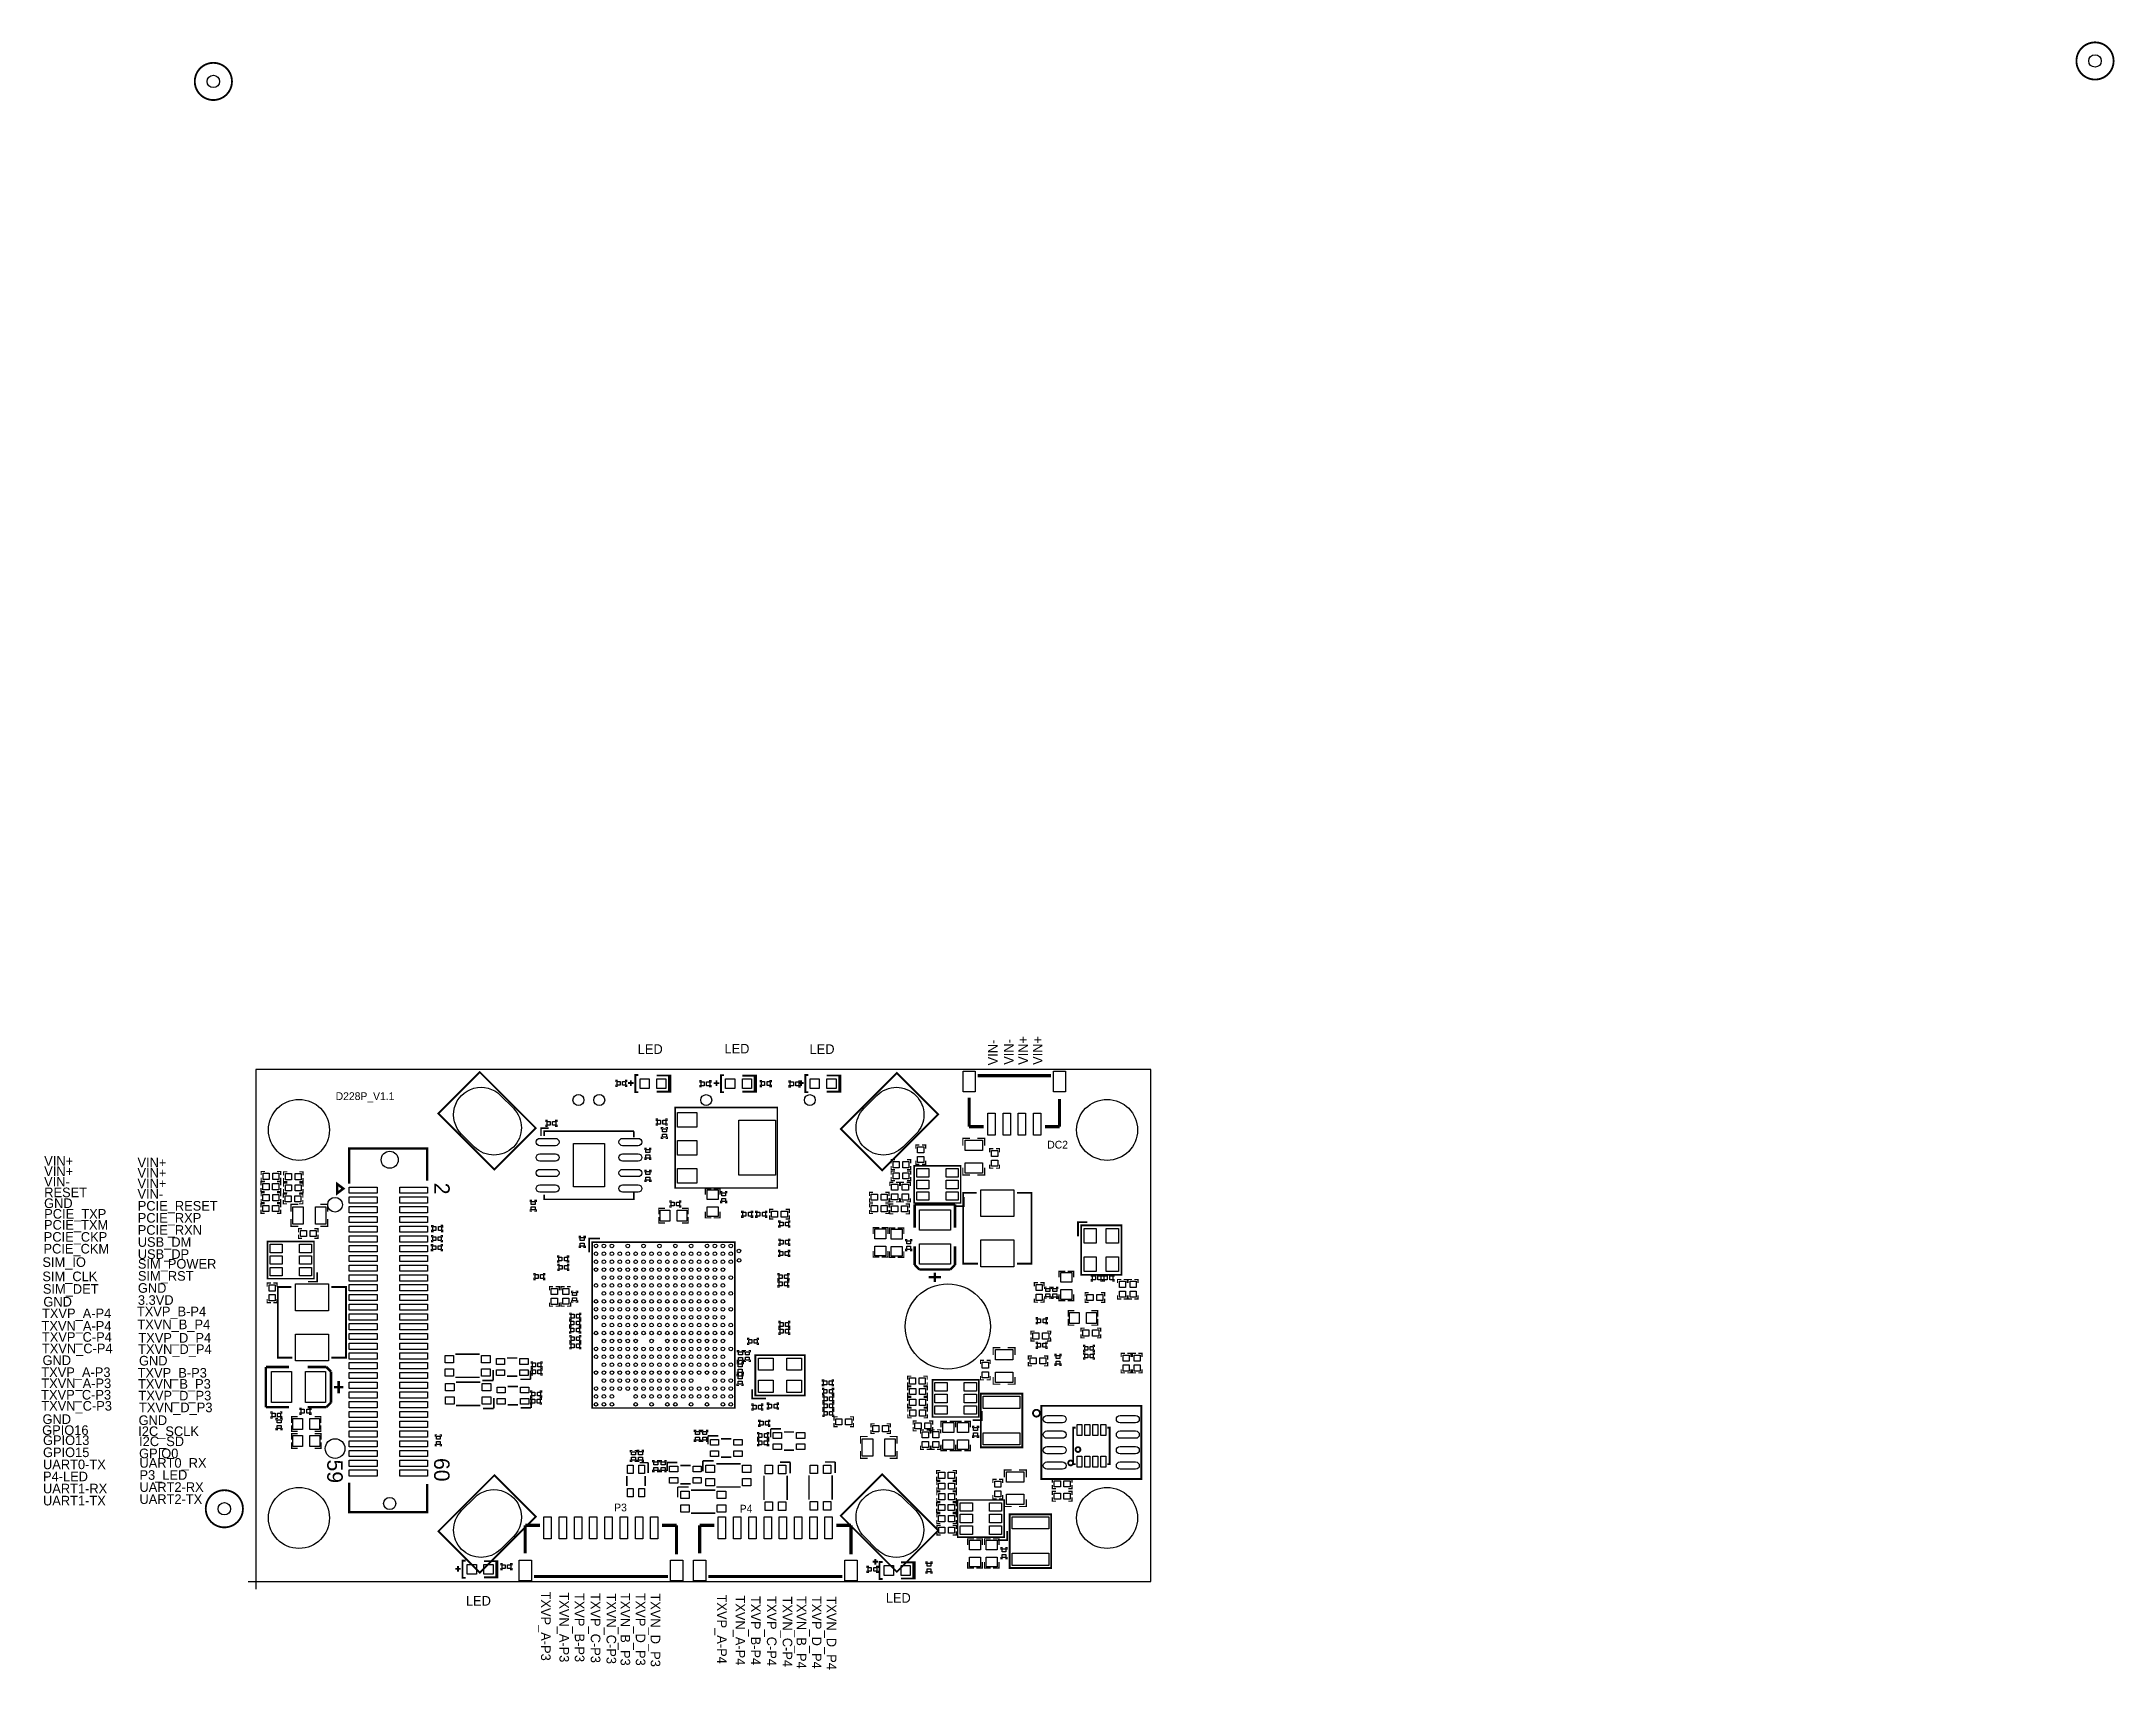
# Model space of a CAD drawing. Extents: x -18 to 171, y -7 to 290.
# Drawn here: x -17.6 to 152.4, y -7.2 to 126.3 of the extents above; entities outside this region: 1.
import ezdxf

# ---------------------------------------------------------------- set-up
doc = ezdxf.new("R2010")
doc.units = 0
for name, color, linetype in [('BG_DESIGN_OUTLINE', 85, 'CONTINUOUS'), ('BG_OUTLINE', 254, 'CONTINUOUS'), ('DF_DRAWING_ORIGIN', 85, 'CONTINUOUS'), ('PG_SILKSCREEN_TOP', 152, 'CONTINUOUS'), ('PIN_TOP', 141, 'CONTINUOUS')]:
    doc.layers.add(name, color=color, linetype=linetype)

msp = doc.modelspace()

# ---------------------------------------------------------------- texts
at = {"layer": 'PG_SILKSCREEN_TOP'}
for s, rotation, p in [('VIN-', 90, (60.83, 42.33)), ('VIN-', 90, (62.14, 42.38)), ('VIN+', 90, (63.31, 42.37)), ('VIN+', 90, (64.51, 42.37)), ('TXVP_A-P3', 270, (23.39, -0.83)), ('TXVN_A-P3', 270, (24.9, -0.9)), ('TXVP_B-P3', 270, (26.16, -0.94)), ('TXVP_C-P3', 270, (27.47, -0.95)), ('TXVN_C-P3', 270, (28.76, -0.98)), ('TXVN_B_P3', 270, (29.91, -0.94)), ('TXVP_D_P3', 270, (31.16, -0.94)), ('TXVN_D_P3', 270, (32.38, -0.98)), ('TXVP_A-P4', 270, (37.83, -1.08)), ('TXVN_A-P4', 270, (39.34, -1.15)), ('TXVP_B-P4', 270, (40.6, -1.19)), ('TXVP_C-P4', 270, (41.91, -1.2)), ('TXVN_C-P4', 270, (43.2, -1.23)), ('TXVN_B_P4', 270, (44.35, -1.19)), ('TXVP_D_P4', 270, (45.6, -1.19)), ('TXVN_D_P4', 270, (46.82, -1.23))]:
    msp.add_text(s, height=0.7874, rotation=rotation, dxfattribs=at).set_placement(p)
for s, height, p in [('LED', 0.7874, (31.32, 43.27)), ('LED', 0.7874, (38.43, 43.31)), ('LED', 0.7874, (45.41, 43.27)), ('D228P_V1.1', 0.635, (6.55, 39.49)), ('DC2', 0.635, (64.9, 35.51)), ('VIN+', 0.7874, (-17.35, 34.1)), ('VIN+', 0.7874, (-17.35, 33.25)), ('VIN+', 0.7874, (-9.7, 33.97)), ('VIN-', 0.7874, (-17.36, 32.4)), ('RESET', 0.7874, (-17.35, 31.52)), ('VIN+', 0.7874, (-9.7, 33.12)), ('VIN+', 0.7874, (-9.7, 32.25)), ('GND', 0.7874, (-17.36, 30.63)), ('VIN-', 0.7874, (-9.7, 31.39)), ('PCIE_RESET', 0.7874, (-9.68, 30.42)), ('PCIE_TXM', 0.7874, (-17.37, 28.86)), ('PCIE_TXP', 0.7874, (-17.35, 29.76)), ('PCIE_RXP', 0.7874, (-9.68, 29.4294)), ('PCIE_RXN', 0.7874, (-9.68, 28.4388)), ('PCIE_CKM', 0.7874, (-17.41, 26.9)), ('PCIE_CKP', 0.7874, (-17.39, 27.87)), ('USB_DM', 0.7874, (-9.68, 27.4482)), ('USB_DP', 0.7874, (-9.68, 26.4576)), ('SIM_IO', 0.7874, (-17.5, 25.8)), ('SIM_POWER', 0.7874, (-9.67, 25.66)), ('SIM_CLK', 0.7874, (-17.5, 24.63)), ('SIM_DET', 0.7874, (-17.46, 23.6)), ('SIM_RST', 0.7874, (-9.67, 24.6694)), ('GND', 0.7874, (-9.67, 23.6788)), ('TXVP_A-P4', 0.7874, (-17.53, 21.6)), ('GND', 0.7874, (-17.42, 22.55)), ('TXVP_B-P4', 0.7874, (-9.75, 21.75)), ('3.3VD', 0.7874, (-9.67, 22.6882)), ('TXVN_A-P4', 0.7874, (-17.57, 20.57)), ('TXVP_C-P4', 0.7874, (-17.54, 19.66)), ('TXVN_B_P4', 0.7874, (-9.71, 20.69)), ('TXVN_C-P4', 0.7874, (-17.54, 18.72)), ('TXVN_D_P4', 0.7874, (-9.65, 18.66)), ('TXVP_D_P4', 0.7874, (-9.63, 19.59)), ('TXVP_A-P3', 0.7874, (-17.59, 16.77)), ('GND', 0.7874, (-17.49, 17.75)), ('TXVP_B-P3', 0.7874, (-9.69, 16.72)), ('GND', 0.7874, (-9.58, 17.7152)), ('TXVP_C-P3', 0.7874, (-17.6, 14.92)), ('TXVN_A-P3', 0.7874, (-17.59, 15.86)), ('TXVN_B_P3', 0.7874, (-9.66, 15.81)), ('TXVP_D_P3', 0.7874, (-9.62, 14.85)), ('TXVN_C-P3', 0.7874, (-17.59, 14.01)), ('GND', 0.7874, (-17.49, 12.92)), ('GND', 0.7874, (-9.61, 12.83)), ('TXVN_D_P3', 0.7874, (-9.58, 13.88)), ('GPIO16', 0.7874, (-17.52, 12.02)), ('GPIO13', 0.7874, (-17.45, 11.19)), ('I2C_SCLK', 0.7874, (-9.64, 11.93)), ('GPIO15', 0.7874, (-17.45, 10.1994)), ('GPIO0', 0.7874, (-9.57, 10.1094)), ('I2C_SD', 0.7874, (-9.57, 11.1)), ('UART0-TX', 0.7874, (-17.45, 9.2088)), ('P4-LED', 0.7874, (-17.45, 8.2182)), ('UART0_RX', 0.7874, (-9.54, 9.33)), ('P3_LED', 0.7874, (-9.54, 8.3394)), ('UART1-RX', 0.7874, (-17.45, 7.2276)), ('UART1-TX', 0.7874, (-17.45, 6.237)), ('UART2-RX', 0.7874, (-9.54, 7.3488)), ('UART2-TX', 0.7874, (-9.54, 6.3582)), ('P3', 0.635, (29.39, 5.75)), ('P4', 0.635, (39.68, 5.65)), ('LED', 0.7874, (17.23, -1.98)), ('LED', 0.7874, (51.66, -1.74))]:
    msp.add_text(s, height=height, dxfattribs=at).set_placement(p)
at = {"layer": 'PG_SILKSCREEN_TOP', "width": 1.02}
for s, p in [('2', (14.6287, 32.7026)), ('59', (5.8576, 9.9973)), ('60', (14.6206, 10.1243))]:
    msp.add_text(s, height=1.27, rotation=270, dxfattribs=at).set_placement(p)

# ---------------------------------------------------------------- blocks, each defined once
blk = doc.blocks.new('FIGURE_CROSS')
for points in [[(-0.5, 0), (0.5, 0)], [(0, 0.5), (0, -0.5)]]:
    blk.add_lwpolyline(points)

# ---------------------------------------------------------------- linework, layer by layer
at = {"layer": 'BG_DESIGN_OUTLINE'}
msp.add_lwpolyline([(0, 0), (73.4, 0), (73.4, 42), (0, 42)], close=True, dxfattribs=at)
at = {"layer": 'BG_OUTLINE'}
msp.add_lwpolyline([(0, 0), (73.4, 0), (73.4, 42), (0, 42), (0, 0)], dxfattribs=at)
msp.add_lwpolyline([(0, 0), (73.4, 0), (73.4, 42), (0, 42)], close=True, dxfattribs=at)
msp.add_lwpolyline([(0, 0), (73.4, 0), (73.4, 42), (0, 42)], close=True, dxfattribs=at)
msp.add_lwpolyline([(0, 0), (73.4, 0), (73.4, 42), (0, 42)], close=True, dxfattribs=at)
msp.add_lwpolyline([(0, 0), (73.4, 0), (73.4, 42), (0, 42)], close=True, dxfattribs=at)
msp.add_lwpolyline([(0, 0), (73.4, 0), (73.4, 42), (0, 42)], close=True, dxfattribs=at)
msp.add_lwpolyline([(0, 0), (73.4, 0), (73.4, 42), (0, 42)], close=True, dxfattribs=at)
at = {"layer": 'PG_SILKSCREEN_TOP'}
for points, const_width in [([(152.344, 124.72, 1), (149.296, 124.72, 1), (152.344, 124.72)], 0.1524), ([(-1.956, 123.04, 1), (-5.004, 123.04, 1), (-1.956, 123.04)], 0.1524), ([(64.2966, 13.801, 1), (63.731, 13.801, 1), (64.2966, 13.801)], 0.15), ([(67.62, 10.82, 1), (67.22, 10.82, 1), (67.62, 10.82)], 0.15), ([(67.02, 9.72, 1), (66.62, 9.72, 1), (67.02, 9.72)], 0.15), ([(-1.056, 5.96, 1), (-4.104, 5.96, 1), (-1.056, 5.96)], 0.1524)]:
    msp.add_lwpolyline(points, format="xyb", dxfattribs=dict(at, const_width=const_width))
for points, const_width in [([(18.3636, 41.7805), (22.9598, 37.1843), (19.5657, 33.7902), (14.9695, 38.3864), (18.3636, 41.7805)], 0.15), ([(29.5206, 40.9574), (29.5206, 41.1074), (29.6706, 41.1074)], 0.1), ([(29.6706, 40.6074), (29.5206, 40.6074), (29.5206, 40.7574)], 0.1), ([(30.4206, 40.9574), (30.4206, 41.1074), (30.2706, 41.1074)], 0.1), ([(30.4206, 40.7574), (30.4206, 40.6074), (30.2706, 40.6074)], 0.1), ([(30.9825, 40.8781), (30.5253, 40.8781)], 0.1524), ([(30.7539, 40.6495), (30.7539, 41.1067)], 0.1524), ([(31.3686, 40.139), (31.1197, 40.139), (31.1197, 41.541), (31.3686, 41.541)], 0.1524), ([(33.8908, 41.5004), (32.8748, 41.5004)], 0.1524), ([(33.8654, 40.1796), (33.9924, 40.1796), (33.9924, 41.5004), (33.8908, 41.5004)], 0.1524), ([(33.8908, 40.1796), (33.8908, 41.5004)], 0.1524), ([(36.4197, 40.9261), (36.4197, 41.0761), (36.5697, 41.0761)], 0.1), ([(37.3197, 40.9262), (37.3197, 41.0761), (37.1697, 41.0762)], 0.1), ([(38.0025, 40.8681), (37.5453, 40.8681)], 0.1524), ([(37.7739, 40.6395), (37.7739, 41.0967)], 0.1524), ([(38.3886, 40.129), (38.1397, 40.129), (38.1397, 41.531), (38.3886, 41.531)], 0.1524), ([(40.9108, 41.4904), (39.8948, 41.4904)], 0.1524), ([(40.8854, 40.1696), (41.0124, 40.1696), (41.0124, 41.4904), (40.9108, 41.4904)], 0.1524), ([(40.9108, 40.1696), (40.9108, 41.4904)], 0.1524), ([(41.371, 40.9377), (41.371, 41.0877), (41.521, 41.0877)], 0.1), ([(42.271, 40.9377), (42.271, 41.0877), (42.121, 41.0877)], 0.1), ([(43.7306, 40.911), (43.7306, 41.061), (43.8806, 41.061)], 0.1), ([(44.9325, 40.8781), (44.4753, 40.8781)], 0.1524), ([(44.6306, 40.911), (44.6306, 41.061), (44.4806, 41.061)], 0.1), ([(44.7039, 40.6495), (44.7039, 41.1067)], 0.1524), ([(45.3186, 40.139), (45.0697, 40.139), (45.0697, 41.541), (45.3186, 41.541)], 0.1524), ([(47.8408, 41.5004), (46.8248, 41.5004)], 0.1524), ([(47.8154, 40.1796), (47.9424, 40.1796), (47.9424, 41.5004), (47.8408, 41.5004)], 0.1524), ([(47.8408, 40.1796), (47.8408, 41.5004)], 0.1524), ([(47.9695, 37.1136), (52.5657, 41.7098), (55.9598, 38.3157), (51.3636, 33.7195), (47.9695, 37.1136)], 0.15), ([(65.2, 41.4853), (59.2, 41.4853)], 0.254), ([(33.8908, 40.1796), (32.8748, 40.1796)], 0.1524), ([(36.5697, 40.5762), (36.4197, 40.5762), (36.4197, 40.7261)], 0.1), ([(37.3197, 40.7261), (37.3197, 40.5762), (37.1697, 40.5761)], 0.1), ([(40.9108, 40.1696), (39.8948, 40.1696)], 0.1524), ([(41.521, 40.5877), (41.371, 40.5877), (41.371, 40.7377)], 0.1), ([(42.271, 40.7377), (42.271, 40.5877), (42.121, 40.5877)], 0.1), ([(43.8806, 40.561), (43.7306, 40.561), (43.7306, 40.711)], 0.1), ([(44.6306, 40.711), (44.6306, 40.561), (44.4806, 40.561)], 0.1), ([(47.8408, 40.1796), (46.8248, 40.1796)], 0.1524), ([(58.4949, 39.6819), (58.4949, 37.3001)], 0.254), ([(65.9051, 39.5803), (65.9051, 37.3001)], 0.254), ([(23.79, 37.6799), (23.79, 37.83), (23.94, 37.83)], 0.1), ([(23.94, 37.33), (23.7901, 37.33), (23.79, 37.48)], 0.1), ([(24.69, 37.6799), (24.69, 37.83), (24.54, 37.8299)], 0.1), ([(24.69, 37.48), (24.6901, 37.33), (24.54, 37.33)], 0.1), ([(32.8312, 37.7739), (32.8312, 37.9239), (32.9812, 37.9239)], 0.1), ([(32.9812, 37.4239), (32.8312, 37.4239), (32.8312, 37.5739)], 0.1), ([(33.7312, 37.7739), (33.7312, 37.9239), (33.5812, 37.9239)], 0.1), ([(33.7312, 37.5739), (33.7312, 37.4239), (33.5812, 37.4239)], 0.1), ([(42.7681, 38.8784), (42.7681, 32.2744), (34.3861, 32.2744), (34.3861, 38.8784), (42.7681, 38.8784), (42.7681, 38.6244)], 0.127), ([(58.4949, 37.3001), (59.6938, 37.3001)], 0.254), ([(65.9051, 37.3001), (64.7062, 37.3001)], 0.254), ([(24.0204, 37.1866), (23.3854, 37.1866), (23.3854, 36.5516)], 0.127), ([(23.6394, 36.5516), (23.6394, 36.9326), (31.0054, 36.9326)], 0.127), ([(31.0054, 36.9326), (31.0054, 36.4246)], 0.127), ([(33.2577, 37.083), (33.2577, 37.233), (33.4077, 37.233)], 0.1), ([(33.4077, 36.333), (33.2577, 36.333), (33.2577, 36.483)], 0.1), ([(33.6077, 37.233), (33.7577, 37.233), (33.7577, 37.083)], 0.1), ([(33.6077, 36.333), (33.7577, 36.333), (33.7577, 36.483)], 0.1), ([(54.1224, 35.5086), (54.1224, 35.8086), (54.4224, 35.8086)], 0.1), ([(54.6224, 35.8086), (54.9224, 35.8086), (54.9224, 35.5086)], 0.1), ([(57.9737, 35.7464), (57.9737, 36.3464), (58.5737, 36.3464)], 0.1), ([(59.7737, 35.7464), (59.7737, 36.3464), (59.1737, 36.3464)], 0.1), ([(32.0471, 35.5308), (31.8971, 35.5308), (31.8971, 35.3808)], 0.1), ([(32.0471, 34.6308), (31.8971, 34.6308), (31.8971, 34.7808)], 0.1), ([(32.2471, 35.5308), (32.3971, 35.5308), (32.3971, 35.3808)], 0.1), ([(32.3971, 34.7808), (32.3971, 34.6308), (32.2471, 34.6308)], 0.1), ([(52.4024, 34.5886), (52.1024, 34.5886), (52.1024, 34.2886)], 0.1), ([(52.1024, 34.0886), (52.1024, 33.7886), (52.4024, 33.7886)], 0.1), ([(53.4024, 34.5886), (53.7024, 34.5886), (53.7024, 34.2886)], 0.1), ([(53.7024, 34.0886), (53.7024, 33.7886), (53.4024, 33.7886)], 0.1), ([(55.0111, 31.0402), (57.8051, 31.0402), (57.8051, 34.0882), (53.9951, 34.0882), (53.9951, 31.0402), (55.0111, 31.0402)], 0.127), ([(54.1224, 34.5086), (54.1224, 34.2086), (54.4224, 34.2086)], 0.1), ([(54.6224, 34.2086), (54.9224, 34.2086), (54.9224, 34.5086)], 0.1), ([(60.1849, 35.2003), (60.1849, 35.5003), (60.4849, 35.5003)], 0.1), ([(60.1849, 34.2003), (60.1849, 33.9003), (60.4849, 33.9003)], 0.1), ([(60.6849, 35.5003), (60.9849, 35.5003), (60.9849, 35.2003)], 0.1), ([(60.6849, 33.9003), (60.9849, 33.9003), (60.9849, 34.2003)], 0.1), ([(0.4331, 32.4845), (0.4331, 32.7845), (0.7331, 32.7845)], 0.1), ([(0.7331, 31.9845), (0.4331, 31.9845), (0.4331, 32.2845)], 0.1), ([(0.4424, 33.3286), (0.4424, 33.6286), (0.7424, 33.6286)], 0.1), ([(0.7424, 32.8286), (0.4424, 32.8286), (0.4424, 33.1286)], 0.1), ([(2.0331, 32.4845), (2.0331, 32.7845), (1.7331, 32.7845)], 0.1), ([(1.7331, 31.9845), (2.0331, 31.9845), (2.0331, 32.2845)], 0.1), ([(2.0424, 33.3286), (2.0424, 33.6286), (1.7424, 33.6286)], 0.1), ([(1.7424, 32.8286), (2.0424, 32.8286), (2.0424, 33.1286)], 0.1), ([(2.2724, 33.2986), (2.2724, 33.5986), (2.5724, 33.5986)], 0.1), ([(2.5724, 32.7986), (2.2724, 32.7986), (2.2724, 33.0986)], 0.1), ([(2.2724, 32.3786), (2.2724, 32.6786), (2.5724, 32.6786)], 0.1), ([(3.8724, 33.2986), (3.8724, 33.5986), (3.5724, 33.5986)], 0.1), ([(3.5724, 32.7986), (3.8724, 32.7986), (3.8724, 33.0986)], 0.1), ([(3.8724, 32.3786), (3.8724, 32.6786), (3.5724, 32.6786)], 0.1), ([(6.6699, 31.966), (6.6699, 31.839), (7.1779, 32.22), (6.6699, 32.601), (6.6699, 31.839)], 0.1999), ([(31.9024, 33.5686), (31.9024, 33.7186), (32.0524, 33.7186)], 0.1), ([(32.0524, 32.8186), (31.9024, 32.8186), (31.9024, 32.9686)], 0.1), ([(32.2524, 33.7186), (32.4024, 33.7186), (32.4024, 33.5686)], 0.1), ([(32.2524, 32.8186), (32.4024, 32.8186), (32.4024, 32.9686)], 0.1), ([(51.9883, 32.4429), (51.9883, 32.7429), (52.2883, 32.7429)], 0.1), ([(52.4024, 33.6686), (52.1024, 33.6686), (52.1024, 33.3686)], 0.1), ([(52.1024, 33.1686), (52.1024, 32.8686), (52.4024, 32.8686)], 0.1), ([(52.4883, 32.7429), (52.7883, 32.7429), (52.7883, 32.4429)], 0.1), ([(52.8649, 32.4365), (52.8649, 32.7365), (53.1649, 32.7365)], 0.1), ([(53.3649, 32.7365), (53.6649, 32.7365), (53.6649, 32.4365)], 0.1), ([(53.4024, 33.6686), (53.7024, 33.6686), (53.7024, 33.3686)], 0.1), ([(53.7024, 33.1686), (53.7024, 32.8686), (53.4024, 32.8686)], 0.1), ([(57.9737, 33.9464), (57.9737, 33.3464), (58.5737, 33.3464)], 0.1), ([(59.7737, 33.9464), (59.7737, 33.3464), (59.1737, 33.3464)], 0.1), ([(0.7303, 30.9961), (0.4303, 30.9961), (0.4303, 30.6961)], 0.1), ([(0.7367, 31.8827), (0.4367, 31.8827), (0.4367, 31.5827)], 0.1), ([(0.4367, 31.3827), (0.4367, 31.0827), (0.7367, 31.0827)], 0.1), ([(1.7303, 30.9961), (2.0303, 30.9961), (2.0303, 30.6961)], 0.1), ([(1.7367, 31.8827), (2.0367, 31.8827), (2.0367, 31.5827)], 0.1), ([(2.0367, 31.3827), (2.0367, 31.0827), (1.7367, 31.0827)], 0.1), ([(2.5524, 31.7786), (2.2524, 31.7786), (2.2524, 31.4786)], 0.1), ([(2.2524, 31.2786), (2.2524, 30.9786), (2.5524, 30.9786)], 0.1), ([(2.5724, 31.8786), (2.2724, 31.8786), (2.2724, 32.1786)], 0.1), ([(3.4946, 30.9299), (2.8946, 30.9299), (2.8946, 30.3299)], 0.1), ([(3.5524, 31.7786), (3.8524, 31.7786), (3.8524, 31.4786)], 0.1), ([(3.8524, 31.2786), (3.8524, 30.9786), (3.5524, 30.9786)], 0.1), ([(3.5724, 31.8786), (3.8724, 31.8786), (3.8724, 32.1786)], 0.1), ([(5.2946, 30.9299), (5.8946, 30.9299), (5.8946, 30.3299)], 0.1), ([(22.5024, 31.1186), (22.5024, 31.2686), (22.6524, 31.2686)], 0.1), ([(22.8524, 31.2686), (23.0024, 31.2686), (23.0024, 31.1186)], 0.1), ([(31.0054, 31.9796), (31.0054, 31.3446), (23.6394, 31.3446), (23.6394, 31.7256)], 0.127), ([(33.0526, 30.1018), (33.0527, 30.6018), (33.5526, 30.6018)], 0.1), ([(33.9474, 31.0639), (33.9474, 31.2139), (34.0974, 31.2139)], 0.1), ([(34.0974, 30.7139), (33.9474, 30.7139), (33.9474, 30.8639)], 0.1), ([(34.8474, 31.0639), (34.8474, 31.2139), (34.6974, 31.2139)], 0.1), ([(34.8474, 30.8639), (34.8474, 30.7139), (34.6974, 30.7139)], 0.1), ([(35.4527, 30.1018), (35.4526, 30.6018), (34.9527, 30.6018)], 0.1), ([(37.3571, 32.2272), (36.8571, 32.2272), (36.8571, 31.7272)], 0.1), ([(38.0571, 31.7272), (38.0571, 32.2272), (37.5571, 32.2272)], 0.1), ([(38.2671, 31.9732), (38.1171, 31.9732), (38.1171, 31.8232)], 0.1), ([(38.2671, 31.0732), (38.1171, 31.0732), (38.1171, 31.2232)], 0.1), ([(38.4671, 31.9732), (38.6171, 31.9732), (38.6171, 31.8232)], 0.1), ([(38.6171, 31.2232), (38.6171, 31.0732), (38.4671, 31.0732)], 0.1), ([(50.6217, 31.9127), (50.3217, 31.9127), (50.3217, 31.6127)], 0.1), ([(50.3217, 31.4127), (50.3217, 31.1127), (50.6217, 31.1127)], 0.1), ([(50.6224, 30.9786), (50.3224, 30.9786), (50.3224, 30.6786)], 0.1), ([(51.6217, 31.9127), (51.9217, 31.9127), (51.9217, 31.6127)], 0.1), ([(51.9217, 31.4127), (51.9217, 31.1127), (51.6217, 31.1127)], 0.1), ([(51.6224, 30.9786), (51.9224, 30.9786), (51.9224, 30.6786)], 0.1), ([(51.9876, 30.6562), (51.9876, 30.9562), (52.2876, 30.9562)], 0.1), ([(51.9883, 31.4429), (51.9883, 31.1429), (52.2883, 31.1429)], 0.1), ([(52.4883, 31.1429), (52.7883, 31.1429), (52.7883, 31.4429)], 0.1), ([(52.8649, 31.4365), (52.8649, 31.1365), (53.1649, 31.1365)], 0.1), ([(53.5876, 30.6562), (53.5876, 30.9562), (53.2876, 30.9562)], 0.1), ([(53.3649, 31.1365), (53.6649, 31.1365), (53.6649, 31.4365)], 0.1), ([(54.0334, 30.9211), (57.3354, 30.9211)], 0.2032), ([(54.0334, 29.0161), (54.0334, 30.9211)], 0.2032), ([(57.2971, 30.7862), (58.0591, 30.7862), (58.0591, 31.5482)], 0.127), ([(57.3354, 30.9211), (57.3354, 29.0161)], 0.2032), ([(59.11, 31.87), (58.01, 31.87), (58.01, 26.07), (59.21, 26.07)], 0.15), ([(62.41, 31.87), (63.61, 31.87), (63.61, 26.07), (62.41, 26.07)], 0.15), ([(0.4303, 30.4961), (0.4303, 30.1961), (0.7303, 30.1961)], 0.1), ([(2.0303, 30.4961), (2.0303, 30.1961), (1.7303, 30.1961)], 0.1), ([(3.4946, 29.1299), (2.8946, 29.1299), (2.8946, 29.7299)], 0.1), ([(3.5007, 28.6411), (3.5007, 28.9411), (3.8007, 28.9411)], 0.1), ([(5.1007, 28.6411), (5.1007, 28.9411), (4.8007, 28.9411)], 0.1), ([(5.2946, 29.1299), (5.8946, 29.1299), (5.8946, 29.7299)], 0.1), ([(14.424, 29.045), (14.424, 29.195), (14.574, 29.195)], 0.1), ([(22.6524, 30.3686), (22.5024, 30.3686), (22.5024, 30.5186)], 0.1), ([(22.8524, 30.3686), (23.0024, 30.3686), (23.0024, 30.5186)], 0.1), ([(33.5527, 29.4017), (33.0526, 29.4017), (33.0527, 29.9017)], 0.1), ([(34.9526, 29.4017), (35.4527, 29.4017), (35.4526, 29.9017)], 0.1), ([(37.3571, 29.8272), (36.8571, 29.8272), (36.8571, 30.3272)], 0.1), ([(38.0571, 30.3272), (38.0571, 29.8272), (37.5571, 29.8272)], 0.1), ([(39.8424, 30.2186), (39.8424, 30.3686), (39.9924, 30.3686)], 0.1), ([(39.9924, 29.8686), (39.8424, 29.8686), (39.8424, 30.0186)], 0.1), ([(40.7424, 30.2186), (40.7424, 30.3686), (40.5924, 30.3686)], 0.1), ([(40.7424, 30.0186), (40.7424, 29.8686), (40.5924, 29.8686)], 0.1), ([(40.9924, 30.2186), (40.9924, 30.3686), (41.1424, 30.3686)], 0.1), ([(41.1424, 29.8686), (40.9924, 29.8686), (40.9924, 30.0186)], 0.1), ([(41.8924, 30.2186), (41.8924, 30.3686), (41.7424, 30.3686)], 0.1), ([(41.8924, 30.0186), (41.8924, 29.8686), (41.7424, 29.8686)], 0.1), ([(42.1424, 30.2286), (42.1424, 30.5286), (42.4424, 30.5286)], 0.1), ([(42.4424, 29.7286), (42.1424, 29.7286), (42.1424, 30.0286)], 0.1), ([(42.8824, 29.4186), (42.8824, 29.5686), (43.0324, 29.5686)], 0.1), ([(43.0324, 29.0686), (42.8824, 29.0686), (42.8824, 29.2186)], 0.1), ([(43.7424, 30.2286), (43.7424, 30.5286), (43.4424, 30.5286)], 0.1), ([(43.4424, 29.7286), (43.7424, 29.7286), (43.7424, 30.0286)], 0.1), ([(43.7824, 29.4186), (43.7824, 29.5686), (43.6324, 29.5686)], 0.1), ([(43.7824, 29.2186), (43.7824, 29.0686), (43.6324, 29.0686)], 0.1), ([(50.3224, 30.4786), (50.3224, 30.1786), (50.6224, 30.1786)], 0.1), ([(50.6237, 28.5104), (50.6237, 29.0104), (51.1237, 29.0104)], 0.1), ([(51.3237, 29.0104), (51.8237, 29.0104), (51.8237, 28.5104)], 0.1), ([(51.9224, 30.4786), (51.9224, 30.1786), (51.6224, 30.1786)], 0.1), ([(51.9437, 28.4872), (51.9437, 28.9872), (52.4437, 28.9872)], 0.1), ([(52.2876, 30.1562), (51.9876, 30.1562), (51.9876, 30.4562)], 0.1), ([(52.6437, 28.9872), (53.1437, 28.9872), (53.1437, 28.4872)], 0.1), ([(53.2876, 30.1562), (53.5876, 30.1562), (53.5876, 30.4562)], 0.1), ([(67.4274, 28.3216), (67.4274, 29.4646), (68.1894, 29.4646)], 0.1501), ([(67.6814, 25.6546), (67.6814, 29.2106), (70.9834, 29.2106), (70.9834, 25.1466), (67.6814, 25.1466), (67.6814, 25.6546)], 0.1501), ([(1.9811, 24.8402), (4.7751, 24.8402), (4.7751, 27.8882), (0.9651, 27.8882), (0.9651, 24.8402), (1.9811, 24.8402)], 0.127), ([(3.8007, 28.1411), (3.5007, 28.1411), (3.5007, 28.4411)], 0.1), ([(4.8007, 28.1411), (5.1007, 28.1411), (5.1007, 28.4411)], 0.1), ([(14.4021, 27.4766), (14.4021, 27.6266), (14.5521, 27.6266)], 0.1), ([(14.5521, 27.1266), (14.4021, 27.1266), (14.4021, 27.2766)], 0.1), ([(14.4121, 28.2202), (14.4121, 28.3702), (14.5621, 28.3702)], 0.1), ([(14.5621, 27.8702), (14.4121, 27.8702), (14.4121, 28.0202)], 0.1), ([(14.574, 28.695), (14.424, 28.695), (14.424, 28.845)], 0.1), ([(15.3021, 27.4766), (15.3021, 27.6266), (15.1521, 27.6266)], 0.1), ([(15.3021, 27.2766), (15.3021, 27.1266), (15.1521, 27.1266)], 0.1), ([(15.3121, 28.2202), (15.3121, 28.3702), (15.1621, 28.3702)], 0.1), ([(15.3121, 28.0202), (15.3121, 27.8702), (15.1621, 27.8702)], 0.1), ([(15.324, 28.845), (15.324, 28.695), (15.174, 28.695)], 0.1), ([(26.517, 28.1557), (26.5169, 28.3057), (26.6669, 28.3057)], 0.1), ([(26.6669, 27.4057), (26.5169, 27.4057), (26.517, 27.5557)], 0.1), ([(26.8669, 28.3057), (27.017, 28.3057), (27.0169, 28.1557)], 0.127), ([(26.8669, 27.4057), (27.017, 27.4057), (27.0169, 27.5557)], 0.1), ([(28.2174, 28.1381), (27.3284, 28.1381), (27.3284, 26.9951)], 0.127), ([(27.5824, 14.2239), (39.2824, 14.2239), (39.2824, 27.8241), (27.5824, 27.8241), (27.5824, 14.2239)], 0.127), ([(42.8724, 27.0086), (42.8724, 27.1586), (43.0224, 27.1586)], 0.1), ([(42.8919, 27.9242), (42.8919, 28.0743), (43.0419, 28.0742)], 0.1), ([(43.0419, 27.5743), (42.8919, 27.5742), (42.8919, 27.7243)], 0.1), ([(43.7724, 27.0086), (43.7724, 27.1586), (43.6224, 27.1586)], 0.1), ([(43.7919, 27.9242), (43.7919, 28.0743), (43.6419, 28.0742)], 0.1), ([(43.7919, 27.7243), (43.7919, 27.5742), (43.6419, 27.5743)], 0.1), ([(53.2824, 27.8886), (53.2824, 28.0386), (53.4324, 28.0386)], 0.1), ([(53.4324, 27.1386), (53.2824, 27.1386), (53.2824, 27.2886)], 0.1), ([(53.6324, 28.0386), (53.7824, 28.0386), (53.7824, 27.8886)], 0.1), ([(53.6324, 27.1386), (53.7824, 27.1386), (53.7824, 27.2886)], 0.1), ([(54.0334, 27.4921), (54.0334, 25.9681)], 0.2032), ([(57.3354, 25.9681), (57.3354, 27.4921)], 0.2032), ([(24.7523, 26.3485), (24.7523, 26.1986), (24.9023, 26.1986)], 0.127), ([(24.7522, 26.5487), (24.7522, 26.6986), (24.9023, 26.6986)], 0.1), ([(24.7738, 25.8642), (24.7737, 26.0141), (24.9238, 26.0141)], 0.1), ([(24.9238, 25.5141), (24.7738, 25.5141), (24.7737, 25.6641)], 0.1), ([(25.5023, 26.6986), (25.6522, 26.6986), (25.6522, 26.5487)], 0.1), ([(25.6523, 26.3485), (25.6523, 26.1986), (25.5024, 26.1986)], 0.1), ([(25.6737, 25.8641), (25.6737, 26.0141), (25.5238, 26.0141)], 0.1), ([(25.6737, 25.6641), (25.6738, 25.5141), (25.5238, 25.5141)], 0.1), ([(43.0224, 26.6586), (42.8724, 26.6586), (42.8724, 26.8086)], 0.1), ([(43.7724, 26.8086), (43.7724, 26.6586), (43.6224, 26.6586)], 0.1), ([(50.6237, 27.1104), (50.6237, 26.6104), (51.1237, 26.6104)], 0.1), ([(51.3237, 26.6104), (51.8237, 26.6104), (51.8237, 27.1104)], 0.1), ([(51.9437, 27.0872), (51.9437, 26.5872), (52.4437, 26.5872)], 0.1), ([(52.6437, 26.5872), (53.1437, 26.5872), (53.1437, 27.0872)], 0.1), ([(54.0334, 25.9681), (54.4144, 25.5871)], 0.2032), ([(54.4144, 25.5871), (56.9544, 25.5871)], 0.2032), ([(56.9544, 25.5871), (57.3354, 25.9681)], 0.2032), ([(1.2348, 24.4738), (0.9348, 24.4738), (0.9348, 24.1738)], 0.1), ([(1.7348, 24.1738), (1.7348, 24.4738), (1.4348, 24.4738)], 0.1), ([(2.9, 24.15), (1.8, 24.15), (1.8, 18.35), (3, 18.35)], 0.15), ([(4.2671, 24.5862), (5.0291, 24.5862), (5.0291, 25.3482)], 0.127), ([(6.2, 24.15), (7.4, 24.15), (7.4, 18.35), (6.2, 18.35)], 0.15), ([(22.7955, 25.1101), (22.7955, 25.2601), (22.9454, 25.2601)], 0.1), ([(22.7955, 24.9101), (22.7955, 24.7601), (22.9455, 24.7601)], 0.1), ([(23.5455, 25.2601), (23.6955, 25.26), (23.6955, 25.1101)], 0.1), ([(23.6955, 24.9101), (23.6955, 24.7601), (23.5455, 24.76)], 0.1), ([(24.0841, 23.8787), (24.0841, 24.1786), (24.3841, 24.1787)], 0.1), ([(24.5841, 24.1787), (24.884, 24.1787), (24.8841, 23.8787)], 0.1), ([(25.0192, 23.8836), (25.0192, 24.1836), (25.3192, 24.1836)], 0.1), ([(25.5192, 24.1836), (25.8192, 24.1836)], 0.1), ([(25.8879, 23.6596), (25.8879, 23.8096), (26.0379, 23.8096)], 0.1), ([(26.2379, 23.8096), (26.3879, 23.8096), (26.3879, 23.6596)], 0.1), ([(42.8084, 24.5042), (42.8084, 24.6542), (42.9584, 24.6542)], 0.1), ([(42.9584, 24.1542), (42.8084, 24.1542), (42.8084, 24.3042)], 0.1), ([(42.8161, 25.0985), (42.8161, 25.2485), (42.9661, 25.2485)], 0.1), ([(42.9661, 24.7485), (42.8161, 24.7485), (42.8161, 24.8985)], 0.1), ([(43.7084, 24.5042), (43.7084, 24.6542), (43.5584, 24.6542)], 0.1), ([(43.7084, 24.3042), (43.7084, 24.1542), (43.5584, 24.1542)], 0.1), ([(43.7161, 25.0985), (43.7161, 25.2485), (43.5661, 25.2485)], 0.1), ([(43.7161, 24.8985), (43.7161, 24.7485), (43.5661, 24.7485)], 0.1), ([(55.1764, 24.9521), (56.1924, 24.9521)], 0.2032), ([(55.6844, 25.3331), (55.6844, 24.5711)], 0.2032), ([(64.1328, 24.506), (63.8328, 24.506), (63.8328, 24.206)], 0.1), ([(64.6328, 24.206), (64.6328, 24.506), (64.3328, 24.506)], 0.1), ([(64.8438, 24.136), (64.6938, 24.136), (64.6938, 23.986)], 0.1), ([(65.0438, 24.136), (65.1938, 24.136), (65.1938, 23.986)], 0.1), ([(65.2724, 23.9786), (65.2724, 24.1286), (65.4224, 24.1286)], 0.1), ([(65.6224, 24.1286), (65.7724, 24.1286), (65.7724, 23.9786)], 0.1), ([(65.8724, 24.9386), (65.8724, 25.4386), (66.3724, 25.4386)], 0.1), ([(66.5724, 25.4386), (67.0724, 25.4386), (67.0724, 24.9386)], 0.1), ([(68.505, 25.0022), (68.505, 25.1522), (68.655, 25.1522)], 0.1), ([(68.655, 24.6522), (68.505, 24.6522), (68.505, 24.8022)], 0.1), ([(69.405, 25.0022), (69.405, 25.1522), (69.255, 25.1522)], 0.1), ([(69.405, 24.8022), (69.405, 24.6522), (69.255, 24.6522)], 0.1), ([(69.4738, 25.003), (69.4738, 25.153), (69.6238, 25.153)], 0.1), ([(69.4738, 24.803), (69.4738, 24.653), (69.6238, 24.653)], 0.1), ([(70.2238, 25.153), (70.3738, 25.153), (70.3738, 25.003)], 0.1), ([(70.3738, 24.803), (70.3738, 24.653), (70.2238, 24.653)], 0.1), ([(70.9624, 24.7687), (70.6624, 24.7686), (70.6624, 24.4686)], 0.1), ([(71.4624, 24.4686), (71.4624, 24.7686), (71.1624, 24.7687)], 0.1), ([(71.8389, 24.7688), (71.5388, 24.7687), (71.5388, 24.4688)], 0.1), ([(72.3389, 24.4688), (72.3389, 24.7687), (72.0388, 24.7688)], 0.1), ([(1.2348, 22.8738), (0.9348, 22.8738), (0.9348, 23.1738)], 0.1), ([(1.7348, 23.1738), (1.7348, 22.8738), (1.4348, 22.8738)], 0.1), ([(24.0841, 22.8787), (24.0841, 22.5787), (24.3841, 22.5786)], 0.1), ([(24.5841, 22.5786), (24.884, 22.5786), (24.8841, 22.8787)], 0.1), ([(25.0192, 22.8836), (25.0192, 22.5836), (25.3192, 22.5836)], 0.1), ([(25.5192, 22.5836), (25.8192, 22.5836), (25.8192, 22.8836)], 0.1), ([(26.0379, 22.9096), (25.8879, 22.9096), (25.8879, 23.0596)], 0.1), ([(26.2379, 22.9096), (26.3879, 22.9096), (26.3879, 23.0596)], 0.1), ([(64.1328, 22.906), (63.8328, 22.906), (63.8328, 23.206)], 0.1), ([(64.6328, 23.206), (64.6328, 22.906), (64.3328, 22.906)], 0.1), ([(64.8438, 23.236), (64.6938, 23.236), (64.6938, 23.386)], 0.1), ([(65.1938, 23.386), (65.1938, 23.236), (65.0438, 23.236)], 0.1), ([(65.4224, 23.2286), (65.2724, 23.2286), (65.2724, 23.3786)], 0.1), ([(65.6224, 23.2286), (65.7724, 23.2286), (65.7724, 23.3786)], 0.1), ([(65.8724, 23.5386), (65.8724, 23.0386), (66.3724, 23.0386)], 0.1), ([(66.5724, 23.0386), (67.0724, 23.0386), (67.0724, 23.5386)], 0.1), ([(66.6262, 21.7189), (66.6262, 22.219), (67.1263, 22.219)], 0.1), ([(68.0079, 23.3939), (68.0079, 23.6939), (68.3079, 23.694)], 0.1), ([(68.3079, 22.8939), (68.0079, 22.894), (68.008, 23.194)], 0.1), ([(69.0262, 21.719), (69.0263, 22.219), (68.5262, 22.219)], 0.1), ([(69.6079, 23.3939), (69.6078, 23.6939), (69.3079, 23.694)], 0.1), ([(69.3079, 22.8939), (69.6079, 22.8939), (69.6079, 23.194)], 0.1), ([(70.9624, 23.1686), (70.6624, 23.1687), (70.6624, 23.4686)], 0.1), ([(71.4624, 23.4686), (71.4624, 23.1687), (71.1624, 23.1686)], 0.1), ([(71.8389, 23.1688), (71.5388, 23.1688), (71.5388, 23.4688)], 0.1), ([(72.3389, 23.4688), (72.3389, 23.1688), (72.0388, 23.1688)], 0.1), ([(25.7348, 20.7243), (25.7348, 20.8743), (25.8848, 20.8743)], 0.1), ([(25.7348, 20.5243), (25.7348, 20.3743), (25.8848, 20.3743)], 0.1), ([(25.7396, 21.2977), (25.7396, 21.4477), (25.8896, 21.4477)], 0.1), ([(25.8896, 20.9477), (25.7396, 20.9477), (25.7396, 21.0977)], 0.1), ([(25.7493, 21.852), (25.7493, 22.002), (25.8993, 22.002)], 0.1), ([(25.8993, 21.502), (25.7493, 21.502), (25.7493, 21.652)], 0.1), ([(26.4848, 20.8743), (26.6348, 20.8743), (26.6348, 20.7243)], 0.1), ([(26.6348, 20.5243), (26.6348, 20.3743), (26.4848, 20.3743)], 0.1), ([(26.6396, 21.2977), (26.6396, 21.4477), (26.4896, 21.4477)], 0.1), ([(26.6396, 21.0977), (26.6396, 20.9477), (26.4896, 20.9477)], 0.1), ([(26.6493, 21.852), (26.6493, 22.002), (26.4993, 22.002)], 0.1), ([(26.6493, 21.652), (26.6493, 21.502), (26.4993, 21.502)], 0.1), ([(42.8928, 20.6269), (42.8928, 20.7769), (43.0428, 20.7769)], 0.1), ([(43.0428, 20.2769), (42.8928, 20.2769), (42.8928, 20.4269)], 0.1), ([(42.8947, 21.1852), (42.8947, 21.3352), (43.0447, 21.3352)], 0.1), ([(43.0447, 20.8352), (42.8947, 20.8352), (42.8947, 20.9852)], 0.1), ([(43.7928, 20.6269), (43.7928, 20.7769), (43.6428, 20.7769)], 0.1), ([(43.7928, 20.4269), (43.7928, 20.2769), (43.6428, 20.2769)], 0.1), ([(43.7947, 21.1852), (43.7947, 21.3352), (43.6447, 21.3352)], 0.1), ([(43.7947, 20.9852), (43.7947, 20.8352), (43.6447, 20.8352)], 0.1), ([(63.8715, 20.5291), (63.5715, 20.5291), (63.5715, 20.2291)], 0.1), ([(64.0024, 21.4786), (64.0024, 21.6286), (64.1525, 21.6286)], 0.1), ([(64.0024, 21.2786), (64.0025, 21.1286), (64.1524, 21.1286)], 0.1), ([(64.7524, 21.6285), (64.9024, 21.6286), (64.9024, 21.4786)], 0.1), ([(64.9024, 21.2786), (64.9025, 21.1286), (64.7524, 21.1286)], 0.1), ([(64.8715, 20.5291), (65.1716, 20.5291), (65.1715, 20.2291)], 0.1), ([(67.1262, 21.019), (66.6262, 21.019), (66.6262, 21.519)], 0.1), ([(67.6724, 20.4786), (67.6724, 20.7786), (67.9724, 20.7786)], 0.1), ([(68.5262, 21.019), (69.0262, 21.019), (69.0262, 21.519)], 0.1), ([(69.2724, 20.4786), (69.2724, 20.7786), (68.9724, 20.7786)], 0.1), ([(18.3672, 18.64), (16.3672, 18.64)], 0.127), ([(25.7475, 19.4331), (25.7475, 19.5831), (25.8975, 19.5831)], 0.1), ([(25.7475, 19.2331), (25.7475, 19.0831), (25.8975, 19.0831)], 0.1), ([(25.7509, 20.0131), (25.7509, 20.1631), (25.9009, 20.1631)], 0.1), ([(25.7509, 19.8131), (25.7509, 19.6631), (25.9009, 19.6631)], 0.1), ([(26.4975, 19.5831), (26.6475, 19.5831), (26.6475, 19.4331)], 0.1), ([(26.6475, 19.2331), (26.6475, 19.0831), (26.4975, 19.0831)], 0.1), ([(26.5009, 20.1631), (26.6509, 20.1631), (26.6509, 20.0131)], 0.1), ([(26.6509, 19.8131), (26.6509, 19.6631), (26.5009, 19.6631)], 0.1), ([(39.64, 18.93), (39.49, 18.93), (39.49, 18.78)], 0.1), ([(39.84, 18.93), (39.99, 18.93), (39.99, 18.78)], 0.1), ([(40.21, 18.94), (40.06, 18.94), (40.06, 18.79)], 0.1), ([(40.3224, 19.7986), (40.3224, 19.9486), (40.4724, 19.9486)], 0.1), ([(40.4724, 19.4486), (40.3224, 19.4486), (40.3224, 19.5986)], 0.1), ([(40.41, 18.94), (40.56, 18.94), (40.56, 18.79)], 0.1), ([(41.2224, 19.7986), (41.2224, 19.9486), (41.0724, 19.9486)], 0.1), ([(41.2224, 19.5986), (41.2224, 19.4486), (41.0724, 19.4486)], 0.1), ([(60.4624, 18.5786), (60.4624, 19.1786), (61.0624, 19.1786)], 0.1), ([(62.2624, 18.5786), (62.2624, 19.1786), (61.6624, 19.1786)], 0.1), ([(63.5715, 20.029), (63.5715, 19.7291), (63.8715, 19.7291)], 0.1), ([(63.9924, 19.4786), (63.9924, 19.6286), (64.1424, 19.6286)], 0.1), ([(63.9924, 19.2786), (63.9924, 19.1286), (64.1424, 19.1286)], 0.1), ([(64.7424, 19.6286), (64.8924, 19.6286), (64.8924, 19.4786)], 0.1), ([(64.8924, 19.2786), (64.8924, 19.1286), (64.7424, 19.1286)], 0.1), ([(65.1715, 20.0291), (65.1716, 19.7291), (64.8715, 19.7291)], 0.1), ([(67.9724, 19.9786), (67.6724, 19.9786), (67.6724, 20.2786)], 0.1), ([(67.8724, 19.2186), (67.8724, 19.3686), (68.0224, 19.3686)], 0.1), ([(68.0224, 18.8686), (67.8724, 18.8686), (67.8724, 19.0186)], 0.1), ([(67.8724, 18.5886), (67.8724, 18.7386), (68.0224, 18.7386)], 0.1), ([(68.7724, 19.2186), (68.7724, 19.3686), (68.6224, 19.3686)], 0.1), ([(68.7724, 19.0186), (68.7724, 18.8686), (68.6224, 18.8686)], 0.1), ([(68.7724, 18.5886), (68.7724, 18.7386), (68.6224, 18.7386)], 0.1), ([(68.9724, 19.9786), (69.2724, 19.9786), (69.2724, 20.2786)], 0.1), ([(70.9624, 18.4086), (70.9624, 18.7085), (71.2624, 18.7086)], 0.1), ([(71.4624, 18.7086), (71.7624, 18.7085), (71.7624, 18.4086)], 0.1), ([(71.8724, 18.4086), (71.8724, 18.7085), (72.1724, 18.7086)], 0.1), ([(72.3724, 18.7086), (72.6724, 18.7085), (72.6724, 18.4086)], 0.1), ([(0.8299, 17.5916), (2.7349, 17.5916)], 0.2032), ([(0.8299, 14.2896), (0.8299, 17.5916)], 0.2032), ([(5.7829, 17.5916), (4.2589, 17.5916)], 0.2032), ([(6.1639, 17.2106), (5.7829, 17.5916)], 0.2032), ([(6.1639, 14.6706), (6.1639, 17.2106)], 0.2032), ([(19.4672, 16.49), (19.4672, 17.34)], 0.127), ([(21.45, 18.33), (20.61, 18.33)], 0.127), ([(22.53, 16.58), (22.53, 17.28)], 0.127), ([(22.5786, 17.8676), (22.5786, 18.0176), (22.7286, 18.0176)], 0.1), ([(22.7286, 17.5176), (22.5786, 17.5176), (22.5786, 17.6676)], 0.1), ([(22.5786, 17.2876), (22.5786, 17.4376), (22.7286, 17.4376)], 0.1), ([(22.7286, 16.9376), (22.5786, 16.9376), (22.5786, 17.0876)], 0.1), ([(23.4786, 17.8676), (23.4786, 18.0176), (23.3286, 18.0176)], 0.1), ([(23.4786, 17.6676), (23.4786, 17.5176), (23.3286, 17.5176)], 0.1), ([(23.4786, 17.2876), (23.4786, 17.4376), (23.3286, 17.4376)], 0.1), ([(23.4786, 17.0876), (23.4786, 16.9376), (23.3286, 16.9376)], 0.1), ([(39.46, 16.82), (39.46, 16.97), (39.61, 16.97)], 0.1), ([(39.62, 17.95), (39.47, 17.95), (39.47, 17.8)], 0.1), ([(39.62, 17.05), (39.47, 17.05), (39.47, 17.2)], 0.1), ([(39.64, 18.03), (39.49, 18.03), (39.49, 18.18)], 0.1), ([(39.81, 16.97), (39.96, 16.97), (39.96, 16.82)], 0.1), ([(39.82, 17.95), (39.97, 17.95), (39.97, 17.8)], 0.1), ([(39.97, 17.2), (39.97, 17.05), (39.82, 17.05)], 0.1), ([(39.99, 18.18), (39.99, 18.03), (39.84, 18.03)], 0.1), ([(40.21, 18.04), (40.06, 18.04), (40.06, 18.19)], 0.1), ([(40.56, 18.19), (40.56, 18.04), (40.41, 18.04)], 0.1), ([(44.514, 15.259), (40.958, 15.259), (40.958, 18.561), (45.022, 18.561), (45.022, 15.259), (44.514, 15.259)], 0.1501), ([(59.4224, 17.8386), (59.4224, 18.1386), (59.7224, 18.1386)], 0.1), ([(59.9224, 18.1386), (60.2224, 18.1386), (60.2224, 17.8386)], 0.1), ([(63.6424, 18.4886), (63.3424, 18.4886), (63.3424, 18.1886)], 0.1), ([(63.3424, 17.9886), (63.3424, 17.6886), (63.6424, 17.6886)], 0.1), ([(64.6424, 18.4886), (64.9424, 18.4886), (64.9424, 18.1886)], 0.1), ([(64.9424, 17.9886), (64.9424, 17.6886), (64.6424, 17.6886)], 0.1), ([(65.5324, 18.4786), (65.5324, 18.6286), (65.6824, 18.6286)], 0.1), ([(65.6824, 17.7286), (65.5324, 17.7286), (65.5324, 17.8786)], 0.1), ([(65.8824, 18.6286), (66.0324, 18.6286), (66.0324, 18.4786)], 0.1), ([(65.8824, 17.7286), (66.0324, 17.7286), (66.0324, 17.8786)], 0.1), ([(68.0224, 18.2386), (67.8724, 18.2386), (67.8724, 18.3886)], 0.1), ([(68.7724, 18.3886), (68.7724, 18.2386), (68.6224, 18.2386)], 0.1), ([(70.9624, 17.4086), (70.9624, 17.1087), (71.2624, 17.1086)], 0.1), ([(71.4624, 17.1086), (71.7624, 17.1087), (71.7624, 17.4086)], 0.1), ([(71.8724, 17.4086), (71.8724, 17.1087), (72.1724, 17.1086)], 0.1), ([(72.3724, 17.1086), (72.6724, 17.1087), (72.6724, 17.4086)], 0.1), ([(6.4179, 15.9406), (7.1799, 15.9406)], 0.2032), ([(6.7989, 15.4326), (6.7989, 16.4486)], 0.2032), ([(18.3672, 16.74), (16.3672, 16.74)], 0.127), ([(18.4172, 16.34), (16.4172, 16.34)], 0.127), ([(18.5672, 16.49), (19.4672, 16.49)], 0.127), ([(21.45, 16.83), (20.61, 16.83)], 0.127), ([(21.5, 15.99), (20.66, 15.99)], 0.127), ([(21.68, 16.58), (22.53, 16.58)], 0.127), ([(22.5386, 15.4776), (22.5386, 15.6276), (22.6886, 15.6276)], 0.1), ([(22.6886, 15.1276), (22.5386, 15.1276), (22.5386, 15.2776)], 0.1), ([(23.4386, 15.4776), (23.4386, 15.6276), (23.2886, 15.6276)], 0.1), ([(23.4386, 15.2776), (23.4386, 15.1276), (23.2886, 15.1276)], 0.1), ([(39.61, 16.07), (39.46, 16.07), (39.46, 16.22)], 0.1), ([(39.81, 16.07), (39.96, 16.07), (39.96, 16.22)], 0.1), ([(41.847, 15.005), (40.704, 15.005), (40.704, 15.767)], 0.1501), ([(46.4638, 16.391), (46.4638, 16.541), (46.6138, 16.541)], 0.1), ([(46.6138, 16.041), (46.4638, 16.041), (46.4638, 16.191)], 0.1), ([(46.4838, 15.6911), (46.4838, 15.841), (46.6338, 15.841)], 0.1), ([(46.6337, 15.341), (46.4838, 15.3411), (46.4838, 15.491)], 0.1), ([(47.3638, 16.391), (47.3638, 16.541), (47.2138, 16.541)], 0.1), ([(47.3638, 16.191), (47.3638, 16.041), (47.2138, 16.041)], 0.1), ([(47.3838, 15.6911), (47.3838, 15.841), (47.2338, 15.8411)], 0.1), ([(47.3838, 15.491), (47.3838, 15.3411), (47.2338, 15.341)], 0.1), ([(53.4524, 16.5386), (53.4524, 16.8386), (53.7524, 16.8386)], 0.1), ([(53.7524, 16.0386), (53.4524, 16.0386), (53.4524, 16.3386)], 0.1), ([(53.7624, 15.9786), (53.4624, 15.9786), (53.4624, 15.6786)], 0.1), ([(53.4624, 15.4786), (53.4624, 15.1786), (53.7624, 15.1786)], 0.1), ([(55.0524, 16.5386), (55.0524, 16.8386), (54.7524, 16.8386)], 0.1), ([(54.7524, 16.0386), (55.0524, 16.0386), (55.0524, 16.3386)], 0.1), ([(54.7624, 15.9786), (55.0624, 15.9786), (55.0624, 15.6786)], 0.1), ([(55.0624, 15.4786), (55.0624, 15.1786), (54.7624, 15.1786)], 0.1), ([(56.5034, 13.4846), (59.2974, 13.4846), (59.2974, 16.5326), (55.4874, 16.5326), (55.4874, 13.4846), (56.5034, 13.4846)], 0.127), ([(59.4224, 16.8386), (59.4224, 16.5386), (59.7224, 16.5386)], 0.1), ([(62.8524, 15.3986), (62.8524, 10.9986), (59.4524, 10.9986), (59.4524, 15.3986), (62.8524, 15.3986)], 0.15), ([(59.9224, 16.5386), (60.2224, 16.5386), (60.2224, 16.8386)], 0.1), ([(60.4624, 16.7786), (60.4624, 16.1786), (61.0624, 16.1786)], 0.1), ([(62.2624, 16.7786), (62.2624, 16.1786), (61.6624, 16.1786)], 0.1), ([(2.7349, 14.2896), (0.8299, 14.2896)], 0.2032), ([(1.2338, 13.751), (1.2338, 13.901), (1.3838, 13.901)], 0.1), ([(1.3838, 13.401), (1.2338, 13.401), (1.2338, 13.551)], 0.1), ([(1.9762, 13.909), (2.1262, 13.909), (2.1262, 13.759)], 0.1), ([(2.1262, 13.559), (2.1262, 13.409), (1.9762, 13.409)], 0.1), ([(3.6224, 14.0586), (3.6224, 14.2086), (3.7724, 14.2086)], 0.1), ([(3.7724, 13.7086), (3.6224, 13.7086), (3.6224, 13.8586)], 0.1), ([(4.2589, 14.2896), (5.7829, 14.2896)], 0.2032), ([(4.5224, 14.0586), (4.5224, 14.2086), (4.3724, 14.2086)], 0.1), ([(4.5224, 13.8586), (4.5224, 13.7086), (4.3724, 13.7086)], 0.1), ([(5.7829, 14.2896), (6.1639, 14.6706)], 0.2032), ([(18.4172, 14.44), (16.4172, 14.44)], 0.127), ([(18.6172, 14.19), (19.5172, 14.19)], 0.127), ([(19.5172, 14.19), (19.5172, 15.04)], 0.127), ([(21.5, 14.49), (20.66, 14.49)], 0.127), ([(21.73, 14.24), (22.58, 14.24)], 0.127), ([(22.5286, 14.8876), (22.5286, 15.0376), (22.6786, 15.0376)], 0.1), ([(22.6786, 14.5376), (22.5286, 14.5376), (22.5286, 14.6876)], 0.1), ([(22.58, 14.24), (22.58, 14.94)], 0.127), ([(23.4286, 14.8876), (23.4286, 15.0376), (23.2786, 15.0376)], 0.1), ([(23.4286, 14.6876), (23.4286, 14.5376), (23.2786, 14.5376)], 0.1), ([(40.674, 14.3986), (40.674, 14.5486), (40.824, 14.5486)], 0.1), ([(40.824, 14.0486), (40.674, 14.0486), (40.674, 14.1986)], 0.1), ([(41.574, 14.3986), (41.574, 14.5486), (41.424, 14.5486)], 0.1), ([(41.574, 14.1986), (41.574, 14.0486), (41.424, 14.0486)], 0.1), ([(41.95, 14.48), (41.95, 14.63), (42.1, 14.63)], 0.1), ([(42.1, 14.13), (41.95, 14.13), (41.95, 14.28)], 0.1), ([(42.85, 14.48), (42.85, 14.63), (42.7, 14.63)], 0.1), ([(42.85, 14.28), (42.85, 14.13), (42.7, 14.13)], 0.1), ([(46.5038, 15.081), (46.5038, 15.231), (46.6538, 15.231)], 0.1), ([(46.6538, 14.731), (46.5038, 14.731), (46.5038, 14.881)], 0.1), ([(46.5038, 13.891), (46.5038, 14.041), (46.6538, 14.041)], 0.1), ([(46.6538, 13.541), (46.5038, 13.541), (46.5038, 13.691)], 0.1), ([(46.504, 14.4978), (46.504, 14.6478), (46.654, 14.6478)], 0.1), ([(46.654, 14.1478), (46.504, 14.1478), (46.504, 14.2978)], 0.1), ([(47.4038, 15.081), (47.4038, 15.231), (47.2538, 15.231)], 0.1), ([(47.4038, 14.881), (47.4038, 14.731), (47.2538, 14.731)], 0.1), ([(47.4038, 13.891), (47.4038, 14.041), (47.2538, 14.041)], 0.1), ([(47.4038, 13.691), (47.4038, 13.541), (47.2538, 13.541)], 0.1), ([(47.404, 14.4978), (47.404, 14.6478), (47.254, 14.6478)], 0.1), ([(47.404, 14.2978), (47.404, 14.1478), (47.254, 14.1478)], 0.1), ([(53.7624, 15.0886), (53.4624, 15.0886), (53.4624, 14.7886)], 0.1), ([(53.4624, 14.5886), (53.4624, 14.2886), (53.7624, 14.2886)], 0.1), ([(53.4724, 13.9186), (53.4724, 14.2186), (53.7724, 14.2186)], 0.1), ([(53.7724, 13.4186), (53.4724, 13.4186), (53.4724, 13.7186)], 0.1), ([(54.7624, 15.0886), (55.0624, 15.0886), (55.0624, 14.7886)], 0.1), ([(55.0624, 14.5886), (55.0624, 14.2886), (54.7624, 14.2886)], 0.1), ([(55.0724, 13.9186), (55.0724, 14.2186), (54.7724, 14.2186)], 0.1), ([(54.7724, 13.4186), (55.0724, 13.4186), (55.0724, 13.7186)], 0.1), ([(58.7894, 13.2306), (59.5514, 13.2306), (59.5514, 13.9926)], 0.127), ([(71.2138, 14.401), (72.6138, 14.401), (72.6138, 8.401), (64.4138, 8.401), (64.4138, 14.401), (71.2138, 14.401)], 0.15), ([(1.81, 12.45), (1.66, 12.45), (1.66, 12.6)], 0.1), ([(1.661, 13.2262), (1.661, 13.3762), (1.811, 13.3762)], 0.1), ([(2.16, 12.6), (2.16, 12.45), (2.01, 12.45)], 0.1), ([(2.011, 13.3762), (2.161, 13.3762), (2.161, 13.2262)], 0.1), ([(2.9338, 13.0099), (2.9338, 13.5099), (3.4338, 13.5099)], 0.1), ([(3.4338, 12.3099), (2.9338, 12.3099), (2.9338, 12.8099)], 0.1), ([(2.9406, 11.6199), (2.9406, 12.1199), (3.4406, 12.1199)], 0.1), ([(5.3338, 13.0099), (5.3338, 13.5099), (4.8338, 13.5099)], 0.1), ([(4.8338, 12.3099), (5.3338, 12.3099), (5.3338, 12.8099)], 0.1), ([(5.3406, 11.6199), (5.3406, 12.1199), (4.8406, 12.1199)], 0.1), ([(14.7206, 11.876), (14.7206, 12.026), (14.8706, 12.026)], 0.1), ([(15.0706, 12.026), (15.2206, 12.026), (15.2206, 11.876)], 0.1), ([(36.1189, 12.3966), (35.9689, 12.3966), (35.9689, 12.2466)], 0.1), ([(36.3189, 12.3966), (36.4689, 12.3966), (36.4689, 12.2466)], 0.1), ([(36.7089, 12.3922), (36.5589, 12.3922), (36.5589, 12.2422)], 0.1), ([(36.9089, 12.3922), (37.0589, 12.3922), (37.0589, 12.2422)], 0.1), ([(37.08, 11.95), (37.08, 11.25)], 0.127), ([(37.93, 11.95), (37.08, 11.95)], 0.127), ([(41.1538, 12.0689), (41.1538, 12.2189), (41.3038, 12.2189)], 0.1), ([(41.1538, 11.8689), (41.1538, 11.7189), (41.3038, 11.7189)], 0.1), ([(41.244, 13.0782), (41.244, 13.2282), (41.394, 13.2282)], 0.1), ([(41.394, 12.7282), (41.244, 12.7282), (41.244, 12.8782)], 0.1), ([(41.9038, 12.2189), (42.0538, 12.2189), (42.0538, 12.0689)], 0.1), ([(42.0538, 11.8689), (42.0538, 11.7189), (41.9038, 11.7189)], 0.1), ([(42.144, 13.0782), (42.144, 13.2282), (41.994, 13.2282)], 0.1), ([(42.144, 12.8782), (42.144, 12.7282), (41.994, 12.7282)], 0.1), ([(42.22, 12.51), (42.22, 11.81)], 0.127), ([(43.07, 12.51), (42.22, 12.51)], 0.127), ([(43.3, 12.26), (44.14, 12.26)], 0.127), ([(47.4139, 13.1998), (47.4139, 13.4998), (47.7139, 13.4998)], 0.1), ([(47.7139, 12.6998), (47.4139, 12.6998), (47.4139, 12.9998)], 0.1), ([(49.0139, 13.1998), (49.0139, 13.4998), (48.7139, 13.4998)], 0.1), ([(48.7139, 12.6998), (49.0139, 12.6998), (49.0139, 12.9998)], 0.1), ([(50.1842, 11.8938), (49.5842, 11.8938), (49.5842, 11.2938)], 0.1), ([(50.4405, 12.6314), (50.4405, 12.9314), (50.7405, 12.9314)], 0.1), ([(50.7405, 12.1314), (50.4405, 12.1314), (50.4405, 12.4314)], 0.1), ([(52.0405, 12.6314), (52.0405, 12.9314), (51.7405, 12.9314)], 0.1), ([(51.7405, 12.1314), (52.0405, 12.1314), (52.0405, 12.4314)], 0.1), ([(51.9842, 11.8938), (52.5842, 11.8938), (52.5842, 11.2938)], 0.1), ([(53.9024, 12.8586), (53.9024, 13.1586), (54.2024, 13.1586)], 0.1), ([(54.2024, 12.3586), (53.9024, 12.3586), (53.9024, 12.6586)], 0.1), ([(54.5024, 12.1286), (54.5024, 12.4286), (54.8024, 12.4286)], 0.1), ([(55.0024, 12.4286), (55.3024, 12.4286), (55.3024, 12.1286)], 0.1), ([(55.5024, 12.8586), (55.5024, 13.1586), (55.2024, 13.1586)], 0.1), ([(55.2024, 12.3586), (55.5024, 12.3586), (55.5024, 12.6586)], 0.1), ([(55.3624, 12.1386), (55.3624, 12.4386), (55.6624, 12.4386)], 0.1), ([(55.8624, 12.4386), (56.1624, 12.4386), (56.1624, 12.1386)], 0.1), ([(56.1924, 12.6286), (56.1924, 13.1286), (56.6924, 13.1286)], 0.1), ([(56.8924, 13.1286), (57.3924, 13.1286), (57.3924, 12.6286)], 0.1), ([(57.3924, 12.6286), (57.3924, 13.1286), (57.8924, 13.1286)], 0.1), ([(58.0924, 13.1286), (58.5924, 13.1286), (58.5924, 12.6286)], 0.1), ([(58.7724, 12.5786), (58.7724, 12.7286), (58.9224, 12.7286)], 0.1), ([(58.9224, 11.8286), (58.7724, 11.8286), (58.7724, 11.9786)], 0.1), ([(59.1224, 12.7286), (59.2724, 12.7286), (59.2724, 12.5786)], 0.1), ([(59.1224, 11.8286), (59.2724, 11.8286), (59.2724, 11.9786)], 0.1), ([(67.22, 12.62), (67.02, 12.62), (67.02, 9.62), (67.22, 9.62)], 0.15), ([(69.82, 12.62), (70.02, 12.62), (70.02, 9.62), (69.82, 9.62)], 0.15), ([(3.4406, 10.9199), (2.9406, 10.9199), (2.9406, 11.4199)], 0.1), ([(4.8406, 10.9199), (5.3406, 10.9199), (5.3406, 11.4199)], 0.1), ([(14.8706, 11.126), (14.7206, 11.126), (14.7206, 11.276)], 0.1), ([(15.0706, 11.126), (15.2206, 11.126), (15.2206, 11.276)], 0.1), ([(30.8689, 10.7438), (30.7189, 10.7438), (30.7189, 10.5938)], 0.1), ([(31.0689, 10.7438), (31.2189, 10.7438), (31.2189, 10.5938)], 0.1), ([(31.4389, 10.747), (31.2889, 10.747), (31.2889, 10.597)], 0.1), ([(31.6389, 10.747), (31.7889, 10.747), (31.7889, 10.597)], 0.1), ([(36.1189, 11.4966), (35.9689, 11.4966), (35.9689, 11.6466)], 0.1), ([(36.4689, 11.6466), (36.4689, 11.4966), (36.3189, 11.4966)], 0.1), ([(36.7089, 11.4922), (36.5589, 11.4922), (36.5589, 11.6422)], 0.1), ([(37.0589, 11.6422), (37.0589, 11.4922), (36.9089, 11.4922)], 0.1), ([(38.16, 11.7), (39, 11.7)], 0.127), ([(38.16, 10.2), (39, 10.2)], 0.127), ([(41.147, 11.4789), (41.147, 11.6289), (41.297, 11.6289)], 0.1), ([(41.147, 11.2789), (41.147, 11.1289), (41.297, 11.1289)], 0.1), ([(41.897, 11.6289), (42.047, 11.6289), (42.047, 11.4789)], 0.1), ([(42.047, 11.2789), (42.047, 11.1289), (41.897, 11.1289)], 0.1), ([(43.3, 10.76), (44.14, 10.76)], 0.127), ([(50.1842, 10.0938), (49.5842, 10.0938), (49.5842, 10.6938)], 0.1), ([(51.9842, 10.0938), (52.5842, 10.0938), (52.5842, 10.6938)], 0.1), ([(54.5024, 11.1286), (54.5024, 10.8286), (54.8024, 10.8286)], 0.1), ([(55.0024, 10.8286), (55.3024, 10.8286), (55.3024, 11.1286)], 0.1), ([(55.3624, 11.1386), (55.3624, 10.8386), (55.6624, 10.8386)], 0.1), ([(55.8624, 10.8386), (56.1624, 10.8386), (56.1624, 11.1386)], 0.1), ([(56.1924, 11.2286), (56.1924, 10.7286), (56.6924, 10.7286)], 0.1), ([(56.8924, 10.7286), (57.3924, 10.7286), (57.3924, 11.2286)], 0.1), ([(57.3924, 11.2286), (57.3924, 10.7286), (57.8924, 10.7286)], 0.1), ([(58.0924, 10.7286), (58.5924, 10.7286), (58.5924, 11.2286)], 0.1), ([(14.9695, 4.1136), (19.5657, 8.7098), (22.9598, 5.3157), (18.3636, 0.7195), (14.9695, 4.1136)], 0.15), ([(30.43, 8.66), (30.43, 7.82)], 0.127), ([(30.8689, 9.8438), (30.7189, 9.8438), (30.7189, 9.9938)], 0.1), ([(31.2189, 9.9938), (31.2189, 9.8438), (31.0689, 9.8438)], 0.1), ([(31.4389, 9.847), (31.2889, 9.847), (31.2889, 9.997)], 0.1), ([(32.18, 9.74), (31.48, 9.74)], 0.127), ([(31.7889, 9.997), (31.7889, 9.847), (31.6389, 9.847)], 0.1), ([(31.93, 8.66), (31.93, 7.82)], 0.127), ([(32.18, 8.89), (32.18, 9.74)], 0.127), ([(32.7024, 9.9086), (32.5524, 9.9086), (32.5524, 9.7586)], 0.1), ([(32.7024, 9.0086), (32.5524, 9.0086), (32.5524, 9.1586)], 0.1), ([(32.9024, 9.9086), (33.0524, 9.9086), (33.0524, 9.7586)], 0.1), ([(33.0524, 9.1586), (33.0524, 9.0086), (32.9024, 9.0086)], 0.1), ([(33.3024, 9.9086), (33.1524, 9.9086), (33.1524, 9.7586)], 0.1), ([(33.3024, 9.0086), (33.1524, 9.0086), (33.1524, 9.1586)], 0.1), ([(33.5024, 9.9086), (33.6524, 9.9086), (33.6524, 9.7586)], 0.1), ([(33.6524, 9.1586), (33.6524, 9.0086), (33.5024, 9.0086)], 0.1), ([(33.73, 9.76), (33.73, 9.06)], 0.127), ([(34.58, 9.76), (33.73, 9.76)], 0.127), ([(34.81, 9.51), (35.65, 9.51)], 0.127), ([(36.6514, 9.8924), (36.6514, 9.0424)], 0.127), ([(37.5514, 9.8924), (36.6514, 9.8924)], 0.127), ([(37.7514, 9.6424), (39.7514, 9.6424)], 0.127), ([(41.6724, 8.6786), (41.6724, 6.6786)], 0.127), ([(43.8224, 9.7786), (42.9724, 9.7786)], 0.127), ([(43.5724, 8.6786), (43.5724, 6.6786)], 0.127), ([(43.8224, 8.8786), (43.8224, 9.7786)], 0.127), ([(45.3624, 8.6986), (45.3624, 6.6986)], 0.127), ([(47.5124, 9.7986), (46.6624, 9.7986)], 0.127), ([(47.2624, 8.6986), (47.2624, 6.6986)], 0.127), ([(47.5124, 8.8986), (47.5124, 9.7986)], 0.127), ([(51.3636, 8.7805), (55.9598, 4.1843), (52.5657, 0.7902), (47.9695, 5.3864), (51.3636, 8.7805)], 0.15), ([(56.1385, 9.1027), (55.8385, 9.1027), (55.8385, 8.8027)], 0.1), ([(55.8385, 8.6027), (55.8385, 8.3027), (56.1385, 8.3027)], 0.1), ([(57.1385, 9.1027), (57.4385, 9.1027), (57.4385, 8.8027)], 0.1), ([(57.4385, 8.6027), (57.4385, 8.3027), (57.1385, 8.3027)], 0.1), ([(61.3824, 8.5486), (61.3824, 9.1486), (61.9824, 9.1486)], 0.1), ([(63.1824, 8.5486), (63.1824, 9.1486), (62.5824, 9.1486)], 0.1), ([(34.5914, 7.7424), (34.5914, 6.8924)], 0.127), ([(35.4914, 7.7424), (34.5914, 7.7424)], 0.127), ([(34.81, 8.01), (35.65, 8.01)], 0.127), ([(35.6914, 7.4924), (37.6914, 7.4924)], 0.127), ([(37.7514, 7.7424), (39.7514, 7.7424)], 0.127), ([(56.1443, 8.2161), (55.8443, 8.2161), (55.8443, 7.9161)], 0.1), ([(55.8443, 7.7161), (55.8443, 7.4161), (56.1443, 7.4161)], 0.1), ([(55.8461, 7.0545), (55.8461, 7.3545), (56.1461, 7.3545)], 0.1), ([(56.1461, 6.5545), (55.8461, 6.5545), (55.8461, 6.8545)], 0.1), ([(57.1443, 8.2161), (57.4443, 8.2161), (57.4443, 7.9161)], 0.1), ([(57.4443, 7.7161), (57.4443, 7.4161), (57.1443, 7.4161)], 0.1), ([(57.4461, 7.0545), (57.4461, 7.3545), (57.1461, 7.3545)], 0.1), ([(57.1461, 6.5545), (57.4461, 6.5545), (57.4461, 6.8545)], 0.1), ([(60.4424, 8.0786), (60.4424, 8.3786), (60.7424, 8.3786)], 0.1), ([(60.4424, 7.0786), (60.4424, 6.7786), (60.7424, 6.7786)], 0.1), ([(60.9424, 8.3786), (61.2424, 8.3786), (61.2424, 8.0786)], 0.1), ([(60.9424, 6.7786), (61.2424, 6.7786), (61.2424, 7.0786)], 0.1), ([(65.3239, 7.0874), (65.3239, 7.3874), (65.6239, 7.3874)], 0.1), ([(65.6239, 6.5874), (65.3239, 6.5874), (65.3239, 6.8874)], 0.1), ([(65.624, 8.4034), (65.324, 8.4034), (65.324, 8.1034)], 0.1), ([(65.324, 7.9034), (65.324, 7.6034), (65.624, 7.6034)], 0.1), ([(66.9239, 7.0874), (66.9239, 7.3874), (66.6239, 7.3874)], 0.1), ([(66.6239, 6.5874), (66.9239, 6.5874), (66.9239, 6.8874)], 0.1), ([(66.624, 8.4034), (66.924, 8.4034), (66.924, 8.1034)], 0.1), ([(66.924, 7.9034), (66.924, 7.6034), (66.624, 7.6034)], 0.1), ([(35.6914, 5.5924), (37.6914, 5.5924)], 0.127), ([(55.8377, 6.1611), (55.8377, 6.4611), (56.1377, 6.4611)], 0.1), ([(56.1377, 5.6611), (55.8377, 5.6611), (55.8377, 5.9611)], 0.1), ([(56.1435, 5.5527), (55.8435, 5.5527), (55.8435, 5.2527)], 0.1), ([(55.8435, 5.0527), (55.8435, 4.7527), (56.1435, 4.7527)], 0.1), ([(57.4377, 6.1611), (57.4377, 6.4611), (57.1377, 6.4611)], 0.1), ([(57.1377, 5.6611), (57.4377, 5.6611), (57.4377, 5.9611)], 0.1), ([(57.1435, 5.5527), (57.4435, 5.5527), (57.4435, 5.2527)], 0.1), ([(57.4435, 5.0527), (57.4435, 4.7527), (57.1435, 4.7527)], 0.1), ([(58.5734, 3.6346), (61.3674, 3.6346), (61.3674, 6.6826), (57.5574, 6.6826), (57.5574, 3.6346), (58.5734, 3.6346)], 0.127), ([(61.3824, 6.7486), (61.3824, 6.1486), (61.9824, 6.1486)], 0.1), ([(65.2224, 5.5086), (65.2224, 1.1086), (61.8224, 1.1086), (61.8224, 5.5086), (65.2224, 5.5086)], 0.15), ([(63.1824, 6.7486), (63.1824, 6.1486), (62.5824, 6.1486)], 0.1), ([(22.095, 2.3197), (22.095, 4.5999)], 0.254), ([(22.095, 4.5999), (23.2939, 4.5999)], 0.254), ([(34.505, 4.5999), (33.3061, 4.5999)], 0.254), ([(34.505, 2.2181), (34.505, 4.5999)], 0.254), ([(36.395, 2.3197), (36.395, 4.5999)], 0.254), ([(36.395, 4.5999), (37.5939, 4.5999)], 0.254), ([(48.805, 4.5999), (47.6061, 4.5999)], 0.254), ([(48.805, 2.2181), (48.805, 4.5999)], 0.254), ([(55.8524, 4.3086), (55.8524, 4.6086), (56.1524, 4.6086)], 0.1), ([(56.1524, 3.8086), (55.8524, 3.8086), (55.8524, 4.1086)], 0.1), ([(57.4524, 4.3086), (57.4524, 4.6086), (57.1524, 4.6086)], 0.1), ([(57.1524, 3.8086), (57.4524, 3.8086), (57.4524, 4.1086)], 0.1), ([(58.3824, 2.9986), (58.3824, 3.4986), (58.8824, 3.4986)], 0.1), ([(59.0824, 3.4986), (59.5824, 3.4986), (59.5824, 2.9986)], 0.1), ([(59.7524, 2.9986), (59.7524, 3.4986), (60.2524, 3.4986)], 0.1), ([(60.4524, 3.4986), (60.9524, 3.4986), (60.9524, 2.9986)], 0.1), ([(60.8594, 3.3806), (61.6214, 3.3806), (61.6214, 4.1426)], 0.127), ([(17.1986, 0.299), (16.9497, 0.299), (16.9497, 1.701), (17.1986, 1.701)], 0.1524), ([(19.7208, 1.6604), (18.7048, 1.6604)], 0.1524), ([(19.6954, 0.3396), (19.8224, 0.3396), (19.8224, 1.6604), (19.7208, 1.6604)], 0.1524), ([(19.7208, 0.3396), (19.7208, 1.6604)], 0.1524), ([(50.8039, 1.3895), (50.8039, 1.8467)], 0.1524), ([(61.1024, 2.6186), (61.1024, 2.7686), (61.2524, 2.7686)], 0.1), ([(61.2524, 1.8686), (61.1024, 1.8686), (61.1024, 2.0186)], 0.1), ([(61.4524, 2.7686), (61.6024, 2.7686), (61.6024, 2.6186)], 0.1), ([(61.4524, 1.8686), (61.6024, 1.8686), (61.6024, 2.0186)], 0.1), ([(16.8125, 1.0381), (16.3553, 1.0381)], 0.1524), ([(16.5839, 0.8095), (16.5839, 1.2667)], 0.1524), ([(19.7208, 0.3396), (18.7048, 0.3396)], 0.1524), ([(20.1, 1.31), (20.1, 1.46), (20.25, 1.46)], 0.1), ([(20.1, 1.11), (20.1, 0.96), (20.25, 0.96)], 0.1), ([(20.85, 1.46), (21, 1.46), (21, 1.31)], 0.1), ([(21, 1.11), (21, 0.96), (20.85, 0.96)], 0.1), ([(22.7999, 0.4147), (33.8001, 0.4147)], 0.254), ([(37.0999, 0.4147), (48.1001, 0.4147)], 0.254), ([(50.12, 1.09), (50.12, 1.24), (50.27, 1.24)], 0.1), ([(50.27, 0.74), (50.12, 0.74), (50.12, 0.89)], 0.1), ([(51.0325, 1.6181), (50.5753, 1.6181)], 0.1524), ([(51.02, 1.09), (51.02, 1.24), (50.87, 1.24)], 0.1), ([(51.02, 0.89), (51.02, 0.74), (50.87, 0.74)], 0.1), ([(51.3986, 0.199), (51.1497, 0.199), (51.1497, 1.601), (51.3986, 1.601)], 0.1524), ([(53.9208, 1.5604), (52.9048, 1.5604)], 0.1524), ([(53.9208, 0.2396), (52.9048, 0.2396)], 0.1524), ([(53.8954, 0.2396), (54.0224, 0.2396), (54.0224, 1.5604), (53.9208, 1.5604)], 0.1524), ([(53.9208, 0.2396), (53.9208, 1.5604)], 0.1524), ([(55.1, 1.59), (54.95, 1.59), (54.95, 1.44)], 0.1), ([(55.1, 0.69), (54.95, 0.69), (54.95, 0.84)], 0.1), ([(55.3, 1.59), (55.45, 1.59), (55.45, 1.44)], 0.1), ([(55.45, 0.84), (55.45, 0.69), (55.3, 0.69)], 0.1), ([(58.3824, 1.5986), (58.3824, 1.0986), (58.8824, 1.0986)], 0.1), ([(59.0824, 1.0986), (59.5824, 1.0986), (59.5824, 1.5986)], 0.1), ([(59.7524, 1.5986), (59.7524, 1.0986), (60.2524, 1.0986)], 0.1), ([(60.4524, 1.0986), (60.9524, 1.0986), (60.9524, 1.5986)], 0.1)]:
    msp.add_lwpolyline(points, dxfattribs=dict(at, const_width=const_width))
for points in [[(7.653, 32.619, 0.1999, 0.1999, 0), (7.653, 35.5039, 0.2, 0.2, 0), (14.053, 35.5039, 0.1999, 0.1999, 0), (14.053, 32.873, 0.1999, 0.1999, 0)], [(7.653, 8.107, 0.1999, 0.1999, 0), (7.653, 5.6841, 0.2, 0.2, 0), (14.053, 5.6841, 0.1999, 0.1999, 0), (14.053, 7.98, 0.1999, 0.1999, 0)]]:
    msp.add_lwpolyline(points, format="xyseb", dxfattribs=at)
msp.add_lwpolyline([(15.324, 29.045), (15.324, 29.195), (15.174, 29.195)], dxfattribs=at)
at = {"layer": 'PIN_TOP'}
for points in [[(29.8706, 41.0174), (29.8706, 40.6974), (29.6206, 40.6974), (29.6206, 41.0174)], [(30.0706, 40.6974), (30.0706, 41.0174), (30.3206, 41.0174), (30.3206, 40.6974)], [(32.2592, 41.24), (32.2592, 40.44), (31.5092, 40.44), (31.5092, 41.24)], [(33.6308, 41.24), (33.6308, 40.44), (32.8808, 40.44), (32.8808, 41.24)], [(36.7697, 40.9861), (36.7697, 40.6661), (36.5197, 40.6661), (36.5197, 40.9861)], [(36.9697, 40.6661), (36.9697, 40.9861), (37.2197, 40.9861), (37.2197, 40.6661)], [(39.2792, 41.23), (39.2792, 40.43), (38.5292, 40.43), (38.5292, 41.23)], [(40.6508, 41.23), (40.6508, 40.43), (39.9008, 40.43), (39.9008, 41.23)], [(41.721, 40.9977), (41.721, 40.6777), (41.471, 40.6777), (41.471, 40.9977)], [(41.921, 40.6777), (41.921, 40.9977), (42.171, 40.9977), (42.171, 40.6777)], [(44.0806, 40.971), (44.0806, 40.651), (43.8306, 40.651), (43.8306, 40.971)], [(44.2806, 40.651), (44.2806, 40.971), (44.5306, 40.971), (44.5306, 40.651)], [(46.2092, 41.24), (46.2092, 40.44), (45.4592, 40.44), (45.4592, 41.24)], [(47.5808, 41.24), (47.5808, 40.44), (46.8308, 40.44), (46.8308, 41.24)], [(58.9949, 41.8501), (58.9949, 40.1501), (57.9949, 40.1501), (57.9949, 41.8501)], [(66.4051, 41.8501), (66.4051, 40.1501), (65.4051, 40.1501), (65.4051, 41.8501)], [(24.14, 37.74), (24.14, 37.42), (23.89, 37.42), (23.89, 37.74)], [(24.34, 37.42), (24.34, 37.74), (24.59, 37.74), (24.59, 37.42)], [(33.1812, 37.8339), (33.1812, 37.5139), (32.9312, 37.5139), (32.9312, 37.8339)], [(33.3812, 37.5139), (33.3812, 37.8339), (33.6312, 37.8339), (33.6312, 37.5139)], [(34.5772, 38.4764), (36.1772, 38.4764), (36.1772, 37.2764), (34.5772, 37.2764)], [(39.6171, 33.3264), (39.6171, 37.8264), (42.6171, 37.8264), (42.6171, 33.3264)], [(60.625, 38.4), (60.625, 36.6), (60.025, 36.6), (60.025, 38.4)], [(61.8749, 38.4), (61.8749, 36.6), (61.2749, 36.6), (61.2749, 38.4)], [(63.1251, 38.4), (63.1251, 36.6), (62.5251, 36.6), (62.5251, 38.4)], [(64.375, 38.4), (64.375, 36.6), (63.775, 36.6), (63.775, 38.4)], [(26.0524, 32.3636), (26.0524, 35.9136), (28.5924, 35.9136), (28.5924, 32.3636)], [(33.6677, 36.883), (33.3477, 36.883), (33.3477, 37.133), (33.6677, 37.133)], [(33.3477, 36.683), (33.6677, 36.683), (33.6677, 36.433), (33.3477, 36.433)], [(34.5772, 36.1764), (36.1772, 36.1764), (36.1772, 34.9764), (34.5772, 34.9764)], [(59.5837, 35.3464), (58.1637, 35.3464), (58.1637, 36.1964), (59.5837, 36.1964)], [(32.3071, 35.1808), (31.9871, 35.1808), (31.9871, 35.4308), (32.3071, 35.4308)], [(31.9871, 34.9808), (32.3071, 34.9808), (32.3071, 34.7308), (31.9871, 34.7308)], [(52.2534, 33.9384), (52.2534, 34.4388), (52.7538, 34.4388), (52.7538, 33.9384)], [(53.051, 33.9384), (53.051, 34.4388), (53.5514, 34.4388), (53.5514, 33.9384)], [(54.7726, 35.1572), (54.2722, 35.1572), (54.2722, 35.6576), (54.7726, 35.6576)], [(54.7726, 34.3596), (54.2722, 34.3596), (54.2722, 34.86), (54.7726, 34.86)], [(59.5837, 33.4964), (58.1637, 33.4964), (58.1637, 34.3464), (59.5837, 34.3464)], [(60.8351, 34.8489), (60.3347, 34.8489), (60.3347, 35.3493), (60.8351, 35.3493)], [(60.8351, 34.0513), (60.3347, 34.0513), (60.3347, 34.5517), (60.8351, 34.5517)], [(1.0845, 32.6347), (1.0845, 32.1343), (0.5841, 32.1343), (0.5841, 32.6347)], [(1.0938, 33.4788), (1.0938, 32.9784), (0.5934, 32.9784), (0.5934, 33.4788)], [(1.8821, 32.6347), (1.8821, 32.1343), (1.3817, 32.1343), (1.3817, 32.6347)], [(1.8914, 33.4788), (1.8914, 32.9784), (1.391, 32.9784), (1.391, 33.4788)], [(2.9238, 33.4488), (2.9238, 32.9484), (2.4234, 32.9484), (2.4234, 33.4488)], [(2.9238, 32.5288), (2.9238, 32.0284), (2.4234, 32.0284), (2.4234, 32.5288)], [(3.7214, 33.4488), (3.7214, 32.9484), (3.221, 32.9484), (3.221, 33.4488)], [(3.7214, 32.5288), (3.7214, 32.0284), (3.221, 32.0284), (3.221, 32.5288)], [(9.9529, 31.839), (7.6669, 31.839), (7.6669, 32.347), (9.9529, 32.347)], [(14.0931, 31.839), (11.8071, 31.839), (11.8071, 32.347), (14.0931, 32.347)], [(32.3124, 33.3686), (31.9924, 33.3686), (31.9924, 33.6186), (32.3124, 33.6186)], [(31.9924, 33.1686), (32.3124, 33.1686), (32.3124, 32.9186), (31.9924, 32.9186)], [(34.5772, 33.8764), (36.1772, 33.8764), (36.1772, 32.6764), (34.5772, 32.6764)], [(52.6385, 32.0915), (52.1381, 32.0915), (52.1381, 32.5919), (52.6385, 32.5919)], [(52.2534, 33.0184), (52.2534, 33.5188), (52.7538, 33.5188), (52.7538, 33.0184)], [(53.5151, 32.0851), (53.0147, 32.0851), (53.0147, 32.5855), (53.5151, 32.5855)], [(53.051, 33.0184), (53.051, 33.5188), (53.5514, 33.5188), (53.5514, 33.0184)], [(55.2002, 33.1642), (54.2002, 33.1642), (54.2002, 33.8642), (55.2002, 33.8642)], [(55.2002, 32.2142), (54.2002, 32.2142), (54.2002, 32.9142), (55.2002, 32.9142)], [(57.6, 33.1642), (56.6, 33.1642), (56.6, 33.8642), (57.6, 33.8642)], [(57.6, 32.2142), (56.6, 32.2142), (56.6, 32.9142), (57.6, 32.9142)], [(0.5813, 30.3459), (0.5813, 30.8463), (1.0817, 30.8463), (1.0817, 30.3459)], [(0.5877, 31.2325), (0.5877, 31.7329), (1.0881, 31.7329), (1.0881, 31.2325)], [(1.3789, 30.3459), (1.3789, 30.8463), (1.8793, 30.8463), (1.8793, 30.3459)], [(1.3853, 31.2325), (1.3853, 31.7329), (1.8857, 31.7329), (1.8857, 31.2325)], [(2.4034, 31.1284), (2.4034, 31.6288), (2.9038, 31.6288), (2.9038, 31.1284)], [(3.8946, 30.7399), (3.8946, 29.3199), (3.0446, 29.3199), (3.0446, 30.7399)], [(3.201, 31.1284), (3.201, 31.6288), (3.7014, 31.6288), (3.7014, 31.1284)], [(5.7446, 30.7399), (5.7446, 29.3199), (4.8946, 29.3199), (4.8946, 30.7399)], [(9.9529, 31.0391), (7.6669, 31.0391), (7.6669, 31.5471), (9.9529, 31.5471)], [(9.9529, 30.239), (7.6669, 30.239), (7.6669, 30.747), (9.9529, 30.747)], [(14.0931, 31.0391), (11.8071, 31.0391), (11.8071, 31.5471), (14.0931, 31.5471)], [(14.0931, 30.239), (11.8071, 30.239), (11.8071, 30.747), (14.0931, 30.747)], [(22.9124, 30.9186), (22.5924, 30.9186), (22.5924, 31.1686), (22.9124, 31.1686)], [(22.5924, 30.7186), (22.9124, 30.7186), (22.9124, 30.4686), (22.5924, 30.4686)], [(34.2974, 31.1239), (34.2974, 30.8039), (34.0474, 30.8039), (34.0474, 31.1239)], [(34.4974, 30.8039), (34.4974, 31.1239), (34.7474, 31.1239), (34.7474, 30.8039)], [(37.0071, 32.1272), (37.9071, 32.1272), (37.9071, 31.3272), (37.0071, 31.3272)], [(37.0071, 30.7272), (37.9071, 30.7272), (37.9071, 29.9272), (37.0071, 29.9272)], [(38.5271, 31.6232), (38.2071, 31.6232), (38.2071, 31.8732), (38.5271, 31.8732)], [(38.2071, 31.4232), (38.5271, 31.4232), (38.5271, 31.1732), (38.2071, 31.1732)], [(50.4727, 31.2625), (50.4727, 31.7629), (50.9731, 31.7629), (50.9731, 31.2625)], [(50.4734, 30.3284), (50.4734, 30.8288), (50.9738, 30.8288), (50.9738, 30.3284)], [(51.2703, 31.2625), (51.2703, 31.7629), (51.7707, 31.7629), (51.7707, 31.2625)], [(51.271, 30.3284), (51.271, 30.8288), (51.7714, 30.8288), (51.7714, 30.3284)], [(52.6385, 31.2939), (52.1381, 31.2939), (52.1381, 31.7943), (52.6385, 31.7943)], [(52.639, 30.8064), (52.639, 30.306), (52.1386, 30.306), (52.1386, 30.8064)], [(53.4366, 30.8064), (53.4366, 30.306), (52.9362, 30.306), (52.9362, 30.8064)], [(53.5151, 31.2875), (53.0147, 31.2875), (53.0147, 31.7879), (53.5151, 31.7879)], [(55.2002, 31.2642), (54.2002, 31.2642), (54.2002, 31.9642), (55.2002, 31.9642)], [(57.6, 31.2642), (56.6, 31.2642), (56.6, 31.9642), (57.6, 31.9642)], [(59.46, 32.1251), (62.16, 32.1251), (62.16, 29.9251), (59.46, 29.9251)], [(9.9529, 29.4389), (7.6669, 29.4389), (7.6669, 29.9469), (9.9529, 29.9469)], [(9.9529, 28.6391), (7.6669, 28.6391), (7.6669, 29.1471), (9.9529, 29.1471)], [(14.0931, 29.4389), (11.8071, 29.4389), (11.8071, 29.9469), (14.0931, 29.9469)], [(14.0931, 28.6391), (11.8071, 28.6391), (11.8071, 29.1471), (14.0931, 29.1471)], [(14.774, 29.105), (14.774, 28.785), (14.524, 28.785), (14.524, 29.105)], [(14.974, 28.785), (14.974, 29.105), (15.224, 29.105), (15.224, 28.785)], [(33.9526, 30.4517), (33.9526, 29.5517), (33.1526, 29.5517), (33.1526, 30.4517)], [(35.3526, 30.4517), (35.3526, 29.5517), (34.5526, 29.5517), (34.5526, 30.4517)], [(40.1924, 30.2786), (40.1924, 29.9586), (39.9424, 29.9586), (39.9424, 30.2786)], [(40.3924, 29.9586), (40.3924, 30.2786), (40.6424, 30.2786), (40.6424, 29.9586)], [(41.3424, 30.2786), (41.3424, 29.9586), (41.0924, 29.9586), (41.0924, 30.2786)], [(41.5424, 29.9586), (41.5424, 30.2786), (41.7924, 30.2786), (41.7924, 29.9586)], [(42.7938, 30.3788), (42.7938, 29.8784), (42.2934, 29.8784), (42.2934, 30.3788)], [(43.2324, 29.4786), (43.2324, 29.1586), (42.9824, 29.1586), (42.9824, 29.4786)], [(43.5914, 30.3788), (43.5914, 29.8784), (43.091, 29.8784), (43.091, 30.3788)], [(43.4324, 29.1586), (43.4324, 29.4786), (43.6824, 29.4786), (43.6824, 29.1586)], [(51.6737, 28.1104), (50.7737, 28.1104), (50.7737, 28.9104), (51.6737, 28.9104)], [(56.9544, 28.8261), (54.4144, 28.8261), (54.4144, 30.4761), (56.9544, 30.4761)], [(68.9208, 27.7437), (67.9208, 27.7437), (67.9208, 28.9437), (68.9208, 28.9437)], [(70.744, 27.7419), (69.744, 27.7419), (69.744, 28.9419), (70.744, 28.9419)], [(2.1702, 26.9642), (1.1702, 26.9642), (1.1702, 27.6642), (2.1702, 27.6642)], [(4.57, 26.9642), (3.57, 26.9642), (3.57, 27.6642), (4.57, 27.6642)], [(4.1521, 28.7913), (4.1521, 28.2909), (3.6517, 28.2909), (3.6517, 28.7913)], [(4.9497, 28.7913), (4.9497, 28.2909), (4.4493, 28.2909), (4.4493, 28.7913)], [(9.9529, 27.839), (7.6669, 27.839), (7.6669, 28.347), (9.9529, 28.347)], [(9.9529, 27.0389), (7.6669, 27.0389), (7.6669, 27.5469), (9.9529, 27.5469)], [(14.0931, 27.839), (11.8071, 27.839), (11.8071, 28.347), (14.0931, 28.347)], [(14.0931, 27.0389), (11.8071, 27.0389), (11.8071, 27.5469), (14.0931, 27.5469)], [(14.7521, 27.5366), (14.7521, 27.2166), (14.5021, 27.2166), (14.5021, 27.5366)], [(14.7621, 28.2802), (14.7621, 27.9602), (14.5121, 27.9602), (14.5121, 28.2802)], [(14.9521, 27.2166), (14.9521, 27.5366), (15.2021, 27.5366), (15.2021, 27.2166)], [(14.9621, 27.9602), (14.9621, 28.2802), (15.2121, 28.2802), (15.2121, 27.9602)], [(26.9269, 27.9557), (26.6069, 27.9557), (26.6069, 28.2057), (26.9269, 28.2057)], [(26.6069, 27.7557), (26.9269, 27.7557), (26.9269, 27.5057), (26.6069, 27.5057)], [(43.2419, 27.9842), (43.2419, 27.6642), (42.9919, 27.6642), (42.9919, 27.9842)], [(43.4419, 27.6642), (43.4419, 27.9842), (43.6919, 27.9842), (43.6919, 27.6642)], [(51.6737, 26.7104), (50.7737, 26.7104), (50.7737, 27.5104), (51.6737, 27.5104)], [(52.9937, 28.0872), (52.0937, 28.0872), (52.0937, 28.8872), (52.9937, 28.8872)], [(52.9937, 26.6872), (52.0937, 26.6872), (52.0937, 27.4872), (52.9937, 27.4872)], [(53.6924, 27.6886), (53.3724, 27.6886), (53.3724, 27.9386), (53.6924, 27.9386)], [(53.3724, 27.4886), (53.6924, 27.4886), (53.6924, 27.2386), (53.3724, 27.2386)], [(56.9544, 26.0321), (54.4144, 26.0321), (54.4144, 27.6821), (56.9544, 27.6821)], [(62.16, 25.8149), (59.46, 25.8149), (59.46, 28.0149), (62.16, 28.0149)], [(2.1702, 26.0142), (1.1702, 26.0142), (1.1702, 26.7142), (2.1702, 26.7142)], [(2.1702, 25.0642), (1.1702, 25.0642), (1.1702, 25.7642), (2.1702, 25.7642)], [(4.57, 26.0142), (3.57, 26.0142), (3.57, 26.7142), (4.57, 26.7142)], [(4.57, 25.0642), (3.57, 25.0642), (3.57, 25.7642), (4.57, 25.7642)], [(9.9529, 26.239), (7.6669, 26.239), (7.6669, 26.747), (9.9529, 26.747)], [(9.9529, 25.4389), (7.6669, 25.4389), (7.6669, 25.9469), (9.9529, 25.9469)], [(14.0931, 26.239), (11.8071, 26.239), (11.8071, 26.747), (14.0931, 26.747)], [(14.0931, 25.4389), (11.8071, 25.4389), (11.8071, 25.9469), (14.0931, 25.9469)], [(25.1024, 26.6086), (25.1024, 26.2886), (24.8524, 26.2886), (24.8524, 26.6086)], [(25.1237, 25.9241), (25.1237, 25.6041), (24.8737, 25.6041), (24.8737, 25.9241)], [(25.3024, 26.2886), (25.3024, 26.6086), (25.5524, 26.6086), (25.5524, 26.2886)], [(25.3237, 25.6041), (25.3237, 25.9241), (25.5737, 25.9241), (25.5737, 25.6041)], [(43.2224, 27.0686), (43.2224, 26.7486), (42.9724, 26.7486), (42.9724, 27.0686)], [(43.4224, 26.7486), (43.4224, 27.0686), (43.6724, 27.0686), (43.6724, 26.7486)], [(68.9226, 25.4135), (67.9226, 25.4135), (67.9226, 26.6135), (68.9226, 26.6135)], [(70.744, 25.4153), (69.744, 25.4153), (69.744, 26.6153), (70.744, 26.6153)], [(1.0846, 24.3228), (1.585, 24.3228), (1.585, 23.8224), (1.0846, 23.8224)], [(3.25, 24.4051), (5.95, 24.4051), (5.95, 22.2051), (3.25, 22.2051)], [(9.9529, 24.6391), (7.6669, 24.6391), (7.6669, 25.1471), (9.9529, 25.1471)], [(9.9529, 23.839), (7.6669, 23.839), (7.6669, 24.347), (9.9529, 24.347)], [(14.0931, 24.6391), (11.8071, 24.6391), (11.8071, 25.1471), (14.0931, 25.1471)], [(14.0931, 23.839), (11.8071, 23.839), (11.8071, 24.347), (14.0931, 24.347)], [(23.1455, 25.17), (23.1455, 24.85), (22.8955, 24.85), (22.8955, 25.17)], [(23.3455, 24.85), (23.3455, 25.17), (23.5955, 25.17), (23.5955, 24.85)], [(24.7343, 23.5273), (24.2339, 23.5273), (24.2339, 24.0277), (24.7343, 24.0277)], [(25.6694, 23.5322), (25.169, 23.5322), (25.169, 24.0326), (25.6694, 24.0326)], [(43.1584, 24.5642), (43.1584, 24.2442), (42.9084, 24.2442), (42.9084, 24.5642)], [(43.1661, 25.1585), (43.1661, 24.8385), (42.9161, 24.8385), (42.9161, 25.1585)], [(43.3584, 24.2442), (43.3584, 24.5642), (43.6084, 24.5642), (43.6084, 24.2442)], [(43.3661, 24.8385), (43.3661, 25.1585), (43.6161, 25.1585), (43.6161, 24.8385)], [(63.9826, 24.355), (64.483, 24.355), (64.483, 23.8546), (63.9826, 23.8546)], [(65.1038, 23.786), (64.7838, 23.786), (64.7838, 24.036), (65.1038, 24.036)], [(65.6824, 23.7786), (65.3624, 23.7786), (65.3624, 24.0286), (65.6824, 24.0286)], [(66.9224, 24.5386), (66.0224, 24.5386), (66.0224, 25.3386), (66.9224, 25.3386)], [(66.9224, 23.1386), (66.0224, 23.1386), (66.0224, 23.9386), (66.9224, 23.9386)], [(68.855, 25.0622), (68.855, 24.7422), (68.605, 24.7422), (68.605, 25.0622)], [(69.055, 24.7422), (69.055, 25.0622), (69.305, 25.0622), (69.305, 24.7422)], [(69.8238, 25.063), (69.8238, 24.743), (69.5738, 24.743), (69.5738, 25.063)], [(70.0238, 24.743), (70.0238, 25.063), (70.2738, 25.063), (70.2738, 24.743)], [(70.8122, 24.6176), (71.3126, 24.6176), (71.3126, 24.1172), (70.8122, 24.1172)], [(70.8122, 23.82), (71.3126, 23.82), (71.3126, 23.3196), (70.8122, 23.3196)], [(71.6886, 24.6178), (72.189, 24.6178), (72.189, 24.1174), (71.6886, 24.1174)], [(71.6886, 23.8202), (72.189, 23.8202), (72.189, 23.3198), (71.6886, 23.3198)], [(1.0846, 23.5252), (1.585, 23.5252), (1.585, 23.0248), (1.0846, 23.0248)], [(9.9529, 23.0389), (7.6669, 23.0389), (7.6669, 23.5469), (9.9529, 23.5469)], [(9.9529, 22.239), (7.6669, 22.239), (7.6669, 22.747), (9.9529, 22.747)], [(14.0931, 23.0389), (11.8071, 23.0389), (11.8071, 23.5469), (14.0931, 23.5469)], [(14.0931, 22.239), (11.8071, 22.239), (11.8071, 22.747), (14.0931, 22.747)], [(24.7343, 22.7297), (24.2339, 22.7297), (24.2339, 23.2301), (24.7343, 23.2301)], [(25.6694, 22.7346), (25.169, 22.7346), (25.169, 23.235), (25.6694, 23.235)], [(26.2979, 23.4596), (25.9779, 23.4596), (25.9779, 23.7096), (26.2979, 23.7096)], [(25.9779, 23.2596), (26.2979, 23.2596), (26.2979, 23.0096), (25.9779, 23.0096)], [(63.9826, 23.5574), (64.483, 23.5574), (64.483, 23.057), (63.9826, 23.057)], [(64.7838, 23.586), (65.1038, 23.586), (65.1038, 23.336), (64.7838, 23.336)], [(65.3624, 23.5786), (65.6824, 23.5786), (65.6824, 23.3286), (65.3624, 23.3286)], [(68.6593, 23.5442), (68.6593, 23.0438), (68.1589, 23.0438), (68.1589, 23.5442)], [(69.4569, 23.5442), (69.4569, 23.0438), (68.9565, 23.0438), (68.9565, 23.5442)], [(9.9529, 21.4389), (7.6669, 21.4389), (7.6669, 21.9469), (9.9529, 21.9469)], [(9.9529, 20.6391), (7.6669, 20.6391), (7.6669, 21.1471), (9.9529, 21.1471)], [(14.0931, 21.4389), (11.8071, 21.4389), (11.8071, 21.9469), (14.0931, 21.9469)], [(14.0931, 20.6391), (11.8071, 20.6391), (11.8071, 21.1471), (14.0931, 21.1471)], [(26.0848, 20.7843), (26.0848, 20.4643), (25.8348, 20.4643), (25.8348, 20.7843)], [(26.0896, 21.3577), (26.0896, 21.0377), (25.8396, 21.0377), (25.8396, 21.3577)], [(26.0993, 21.912), (26.0993, 21.592), (25.8493, 21.592), (25.8493, 21.912)], [(26.2848, 20.4643), (26.2848, 20.7843), (26.5348, 20.7843), (26.5348, 20.4643)], [(26.2896, 21.0377), (26.2896, 21.3577), (26.5396, 21.3577), (26.5396, 21.0377)], [(26.2993, 21.592), (26.2993, 21.912), (26.5493, 21.912), (26.5493, 21.592)], [(43.2428, 20.6869), (43.2428, 20.3669), (42.9928, 20.3669), (42.9928, 20.6869)], [(43.2447, 21.2452), (43.2447, 20.9252), (42.9947, 20.9252), (42.9947, 21.2452)], [(43.4428, 20.3669), (43.4428, 20.6869), (43.6928, 20.6869), (43.6928, 20.3669)], [(43.4447, 20.9252), (43.4447, 21.2452), (43.6947, 21.2452), (43.6947, 20.9252)], [(64.3524, 21.5386), (64.3524, 21.2186), (64.1024, 21.2186), (64.1024, 21.5386)], [(64.5524, 21.2186), (64.5524, 21.5386), (64.8024, 21.5386), (64.8024, 21.2186)], [(67.5262, 22.069), (67.5262, 21.169), (66.7262, 21.169), (66.7262, 22.069)], [(68.3238, 20.6288), (68.3238, 20.1284), (67.8234, 20.1284), (67.8234, 20.6288)], [(68.9262, 22.069), (68.9262, 21.169), (68.1262, 21.169), (68.1262, 22.069)], [(69.1214, 20.6288), (69.1214, 20.1284), (68.621, 20.1284), (68.621, 20.6288)], [(5.95, 18.0949), (3.25, 18.0949), (3.25, 20.2949), (5.95, 20.2949)], [(9.9529, 19.839), (7.6669, 19.839), (7.6669, 20.347), (9.9529, 20.347)], [(9.9529, 19.0389), (7.6669, 19.0389), (7.6669, 19.5469), (9.9529, 19.5469)], [(9.9529, 18.239), (7.6669, 18.239), (7.6669, 18.747), (9.9529, 18.747)], [(14.0931, 19.839), (11.8071, 19.839), (11.8071, 20.347), (14.0931, 20.347)], [(14.0931, 19.0389), (11.8071, 19.0389), (11.8071, 19.5469), (14.0931, 19.5469)], [(14.0931, 18.239), (11.8071, 18.239), (11.8071, 18.747), (14.0931, 18.747)], [(26.0975, 19.4931), (26.0975, 19.1731), (25.8475, 19.1731), (25.8475, 19.4931)], [(26.1009, 20.0731), (26.1009, 19.7531), (25.8509, 19.7531), (25.8509, 20.0731)], [(26.2975, 19.1731), (26.2975, 19.4931), (26.5475, 19.4931), (26.5475, 19.1731)], [(26.3009, 19.7531), (26.3009, 20.0731), (26.5509, 20.0731), (26.5509, 19.7531)], [(39.9, 18.58), (39.58, 18.58), (39.58, 18.83), (39.9, 18.83)], [(40.47, 18.59), (40.15, 18.59), (40.15, 18.84), (40.47, 18.84)], [(40.6724, 19.8586), (40.6724, 19.5386), (40.4224, 19.5386), (40.4224, 19.8586)], [(40.8724, 19.5386), (40.8724, 19.8586), (41.1224, 19.8586), (41.1224, 19.5386)], [(62.0724, 18.1786), (60.6524, 18.1786), (60.6524, 19.0286), (62.0724, 19.0286)], [(63.7225, 19.8789), (63.7225, 20.3793), (64.2229, 20.3793), (64.2229, 19.8789)], [(64.3424, 19.5386), (64.3424, 19.2186), (64.0924, 19.2186), (64.0924, 19.5386)], [(64.5201, 19.8789), (64.5201, 20.3793), (65.0205, 20.3793), (65.0205, 19.8789)], [(64.5424, 19.2186), (64.5424, 19.5386), (64.7924, 19.5386), (64.7924, 19.2186)], [(68.2224, 19.2786), (68.2224, 18.9586), (67.9724, 18.9586), (67.9724, 19.2786)], [(68.4224, 18.9586), (68.4224, 19.2786), (68.6724, 19.2786), (68.6724, 18.9586)], [(2.9249, 17.2106), (2.9249, 14.6706), (1.2749, 14.6706), (1.2749, 17.2106)], [(5.7189, 17.2106), (5.7189, 14.6706), (4.0689, 14.6706), (4.0689, 17.2106)], [(9.9529, 17.4389), (7.6669, 17.4389), (7.6669, 17.9469), (9.9529, 17.9469)], [(9.9529, 16.6391), (7.6669, 16.6391), (7.6669, 17.1471), (9.9529, 17.1471)], [(14.0931, 17.4389), (11.8071, 17.4389), (11.8071, 17.9469), (14.0931, 17.9469)], [(14.0931, 16.6391), (11.8071, 16.6391), (11.8071, 17.1471), (14.0931, 17.1471)], [(16.2172, 18.54), (16.2172, 17.94), (15.5172, 17.94), (15.5172, 18.54)], [(16.2172, 17.44), (16.2172, 16.84), (15.5172, 16.84), (15.5172, 17.44)], [(19.2172, 18.54), (19.2172, 17.94), (18.5172, 17.94), (18.5172, 18.54)], [(19.2172, 17.44), (19.2172, 16.84), (18.5172, 16.84), (18.5172, 17.44)], [(20.405, 18.28), (20.405, 17.805), (19.73, 17.805), (19.73, 18.28)], [(20.405, 17.355), (20.405, 16.88), (19.73, 16.88), (19.73, 17.355)], [(22.33, 18.28), (22.33, 17.805), (21.655, 17.805), (21.655, 18.28)], [(22.33, 17.355), (22.33, 16.88), (21.655, 16.88), (21.655, 17.355)], [(22.9286, 17.9276), (22.9286, 17.6076), (22.6786, 17.6076), (22.6786, 17.9276)], [(22.9286, 17.3476), (22.9286, 17.0276), (22.6786, 17.0276), (22.6786, 17.3476)], [(23.1286, 17.6076), (23.1286, 17.9276), (23.3786, 17.9276), (23.3786, 17.6076)], [(23.1286, 17.0276), (23.1286, 17.3476), (23.3786, 17.3476), (23.3786, 17.0276)], [(39.88, 17.6), (39.56, 17.6), (39.56, 17.85), (39.88, 17.85)], [(39.56, 17.4), (39.88, 17.4), (39.88, 17.15), (39.56, 17.15)], [(39.58, 18.38), (39.9, 18.38), (39.9, 18.13), (39.58, 18.13)], [(40.15, 18.39), (40.47, 18.39), (40.47, 18.14), (40.15, 18.14)], [(42.4267, 18.3216), (42.4267, 17.3216), (41.2267, 17.3216), (41.2267, 18.3216)], [(44.7533, 18.3216), (44.7533, 17.3216), (43.5533, 17.3216), (43.5533, 18.3216)], [(60.0726, 17.4872), (59.5722, 17.4872), (59.5722, 17.9876), (60.0726, 17.9876)], [(60.0726, 16.6896), (59.5722, 16.6896), (59.5722, 17.19), (60.0726, 17.19)], [(62.0724, 16.3286), (60.6524, 16.3286), (60.6524, 17.1786), (62.0724, 17.1786)], [(63.4934, 17.8384), (63.4934, 18.3388), (63.9938, 18.3388), (63.9938, 17.8384)], [(64.291, 17.8384), (64.291, 18.3388), (64.7914, 18.3388), (64.7914, 17.8384)], [(65.9424, 18.2786), (65.6224, 18.2786), (65.6224, 18.5286), (65.9424, 18.5286)], [(65.6224, 18.0786), (65.9424, 18.0786), (65.9424, 17.8286), (65.6224, 17.8286)], [(68.2224, 18.6486), (68.2224, 18.3286), (67.9724, 18.3286), (67.9724, 18.6486)], [(68.4224, 18.3286), (68.4224, 18.6486), (68.6724, 18.6486), (68.6724, 18.3286)], [(71.6126, 18.0572), (71.1122, 18.0572), (71.1122, 18.5576), (71.6126, 18.5576)], [(71.6126, 17.2596), (71.1122, 17.2596), (71.1122, 17.76), (71.6126, 17.76)], [(72.5226, 18.0572), (72.0222, 18.0572), (72.0222, 18.5576), (72.5226, 18.5576)], [(72.5226, 17.2596), (72.0222, 17.2596), (72.0222, 17.76), (72.5226, 17.76)], [(9.9529, 15.839), (7.6669, 15.839), (7.6669, 16.347), (9.9529, 16.347)], [(9.9529, 15.0389), (7.6669, 15.0389), (7.6669, 15.5469), (9.9529, 15.5469)], [(14.0931, 15.839), (11.8071, 15.839), (11.8071, 16.347), (14.0931, 16.347)], [(14.0931, 15.0389), (11.8071, 15.0389), (11.8071, 15.5469), (14.0931, 15.5469)], [(16.2672, 16.24), (16.2672, 15.64), (15.5672, 15.64), (15.5672, 16.24)], [(19.2672, 16.24), (19.2672, 15.64), (18.5672, 15.64), (18.5672, 16.24)], [(20.455, 15.94), (20.455, 15.465), (19.78, 15.465), (19.78, 15.94)], [(22.38, 15.94), (22.38, 15.465), (21.705, 15.465), (21.705, 15.94)], [(22.8886, 15.5376), (22.8886, 15.2176), (22.6386, 15.2176), (22.6386, 15.5376)], [(23.0886, 15.2176), (23.0886, 15.5376), (23.3386, 15.5376), (23.3386, 15.2176)], [(39.87, 16.62), (39.55, 16.62), (39.55, 16.87), (39.87, 16.87)], [(39.55, 16.42), (39.87, 16.42), (39.87, 16.17), (39.55, 16.17)], [(42.4249, 16.4984), (42.4249, 15.4984), (41.2249, 15.4984), (41.2249, 16.4984)], [(44.7551, 16.5002), (44.7551, 15.5002), (43.5551, 15.5002), (43.5551, 16.5002)], [(46.8138, 16.451), (46.8138, 16.131), (46.5638, 16.131), (46.5638, 16.451)], [(46.8338, 15.751), (46.8338, 15.431), (46.5838, 15.431), (46.5838, 15.751)], [(47.0138, 16.131), (47.0138, 16.451), (47.2638, 16.451), (47.2638, 16.131)], [(47.0338, 15.431), (47.0338, 15.751), (47.2838, 15.751), (47.2838, 15.431)], [(54.1038, 16.6888), (54.1038, 16.1884), (53.6034, 16.1884), (53.6034, 16.6888)], [(53.6134, 15.3284), (53.6134, 15.8288), (54.1138, 15.8288), (54.1138, 15.3284)], [(54.9014, 16.6888), (54.9014, 16.1884), (54.401, 16.1884), (54.401, 16.6888)], [(54.411, 15.3284), (54.411, 15.8288), (54.9114, 15.8288), (54.9114, 15.3284)], [(56.6925, 15.6086), (55.6925, 15.6086), (55.6925, 16.3086), (56.6925, 16.3086)], [(56.6925, 14.6586), (55.6925, 14.6586), (55.6925, 15.3586), (56.6925, 15.3586)], [(59.0923, 15.6086), (58.0923, 15.6086), (58.0923, 16.3086), (59.0923, 16.3086)], [(59.0923, 14.6586), (58.0923, 14.6586), (58.0923, 15.3586), (59.0923, 15.3586)], [(1.5838, 13.811), (1.5838, 13.491), (1.3338, 13.491), (1.3338, 13.811)], [(1.7838, 13.491), (1.7838, 13.811), (2.0338, 13.811), (2.0338, 13.491)], [(3.9724, 14.1186), (3.9724, 13.7986), (3.7224, 13.7986), (3.7224, 14.1186)], [(4.1724, 13.7986), (4.1724, 14.1186), (4.4224, 14.1186), (4.4224, 13.7986)], [(9.9529, 14.2391), (7.6669, 14.2391), (7.6669, 14.7471), (9.9529, 14.7471)], [(9.9529, 13.439), (7.6669, 13.439), (7.6669, 13.947), (9.9529, 13.947)], [(14.0931, 14.2391), (11.8071, 14.2391), (11.8071, 14.7471), (14.0931, 14.7471)], [(14.0931, 13.439), (11.8071, 13.439), (11.8071, 13.947), (14.0931, 13.947)], [(16.2672, 15.14), (16.2672, 14.54), (15.5672, 14.54), (15.5672, 15.14)], [(19.2672, 15.14), (19.2672, 14.54), (18.5672, 14.54), (18.5672, 15.14)], [(20.455, 15.015), (20.455, 14.54), (19.78, 14.54), (19.78, 15.015)], [(22.38, 15.015), (22.38, 14.54), (21.705, 14.54), (21.705, 15.015)], [(22.8786, 14.9476), (22.8786, 14.6276), (22.6286, 14.6276), (22.6286, 14.9476)], [(23.0786, 14.6276), (23.0786, 14.9476), (23.3286, 14.9476), (23.3286, 14.6276)], [(41.024, 14.4586), (41.024, 14.1386), (40.774, 14.1386), (40.774, 14.4586)], [(41.224, 14.1386), (41.224, 14.4586), (41.474, 14.4586), (41.474, 14.1386)], [(42.3, 14.54), (42.3, 14.22), (42.05, 14.22), (42.05, 14.54)], [(42.5, 14.22), (42.5, 14.54), (42.75, 14.54), (42.75, 14.22)], [(46.8538, 15.141), (46.8538, 14.821), (46.6038, 14.821), (46.6038, 15.141)], [(46.8538, 13.951), (46.8538, 13.631), (46.6038, 13.631), (46.6038, 13.951)], [(46.854, 14.5578), (46.854, 14.2378), (46.604, 14.2378), (46.604, 14.5578)], [(47.0538, 14.821), (47.0538, 15.141), (47.3038, 15.141), (47.3038, 14.821)], [(47.0538, 13.631), (47.0538, 13.951), (47.3038, 13.951), (47.3038, 13.631)], [(47.054, 14.2378), (47.054, 14.5578), (47.304, 14.5578), (47.304, 14.2378)], [(53.6134, 14.4384), (53.6134, 14.9388), (54.1138, 14.9388), (54.1138, 14.4384)], [(54.1238, 14.0688), (54.1238, 13.5684), (53.6234, 13.5684), (53.6234, 14.0688)], [(54.411, 14.4384), (54.411, 14.9388), (54.9114, 14.9388), (54.9114, 14.4384)], [(54.9214, 14.0688), (54.9214, 13.5684), (54.421, 13.5684), (54.421, 14.0688)], [(56.6925, 13.7086), (55.6925, 13.7086), (55.6925, 14.4086), (56.6925, 14.4086)], [(59.0923, 13.7086), (58.0923, 13.7086), (58.0923, 14.4086), (59.0923, 14.4086)], [(59.6524, 14.1986), (59.6524, 15.1986), (62.6524, 15.1986), (62.6524, 14.1986)], [(2.07, 13), (1.75, 13), (1.75, 13.25), (2.07, 13.25)], [(1.75, 12.8), (2.07, 12.8), (2.07, 12.55), (1.75, 12.55)], [(3.8338, 13.3599), (3.8338, 12.4599), (3.0338, 12.4599), (3.0338, 13.3599)], [(3.8406, 11.9699), (3.8406, 11.0699), (3.0406, 11.0699), (3.0406, 11.9699)], [(5.2338, 13.3599), (5.2338, 12.4599), (4.4338, 12.4599), (4.4338, 13.3599)], [(5.2406, 11.9699), (5.2406, 11.0699), (4.4406, 11.0699), (4.4406, 11.9699)], [(9.9529, 12.6391), (7.6669, 12.6391), (7.6669, 13.1471), (9.9529, 13.1471)], [(9.9529, 11.839), (7.6669, 11.839), (7.6669, 12.347), (9.9529, 12.347)], [(14.0931, 12.6391), (11.8071, 12.6391), (11.8071, 13.1471), (14.0931, 13.1471)], [(14.0931, 11.839), (11.8071, 11.839), (11.8071, 12.347), (14.0931, 12.347)], [(15.1306, 11.676), (14.8106, 11.676), (14.8106, 11.926), (15.1306, 11.926)], [(36.3789, 12.0466), (36.0589, 12.0466), (36.0589, 12.2966), (36.3789, 12.2966)], [(36.9689, 12.0422), (36.6489, 12.0422), (36.6489, 12.2922), (36.9689, 12.2922)], [(41.5038, 12.1289), (41.5038, 11.8089), (41.2538, 11.8089), (41.2538, 12.1289)], [(41.594, 13.1382), (41.594, 12.8182), (41.344, 12.8182), (41.344, 13.1382)], [(41.7038, 11.8089), (41.7038, 12.1289), (41.9538, 12.1289), (41.9538, 11.8089)], [(41.794, 12.8182), (41.794, 13.1382), (42.044, 13.1382), (42.044, 12.8182)], [(42.42, 11.735), (42.42, 12.21), (43.095, 12.21), (43.095, 11.735)], [(44.345, 11.735), (44.345, 12.21), (45.02, 12.21), (45.02, 11.735)], [(48.0653, 13.35), (48.0653, 12.8496), (47.5649, 12.8496), (47.5649, 13.35)], [(48.8629, 13.35), (48.8629, 12.8496), (48.3625, 12.8496), (48.3625, 13.35)], [(51.0919, 12.7816), (51.0919, 12.2812), (50.5915, 12.2812), (50.5915, 12.7816)], [(51.8895, 12.7816), (51.8895, 12.2812), (51.3891, 12.2812), (51.3891, 12.7816)], [(54.5538, 13.0088), (54.5538, 12.5084), (54.0534, 12.5084), (54.0534, 13.0088)], [(55.1526, 11.7772), (54.6522, 11.7772), (54.6522, 12.2776), (55.1526, 12.2776)], [(55.3514, 13.0088), (55.3514, 12.5084), (54.851, 12.5084), (54.851, 13.0088)], [(56.0126, 11.7872), (55.5122, 11.7872), (55.5122, 12.2876), (56.0126, 12.2876)], [(57.2424, 12.2286), (56.3424, 12.2286), (56.3424, 13.0286), (57.2424, 13.0286)], [(58.4424, 12.2286), (57.5424, 12.2286), (57.5424, 13.0286), (58.4424, 13.0286)], [(59.1824, 12.3786), (58.8624, 12.3786), (58.8624, 12.6286), (59.1824, 12.6286)], [(58.8624, 12.1786), (59.1824, 12.1786), (59.1824, 11.9286), (58.8624, 11.9286)], [(59.6524, 11.1986), (59.6524, 12.1986), (62.6524, 12.1986), (62.6524, 11.1986)], [(67.3449, 11.97), (67.3449, 12.87), (67.7449, 12.87), (67.7449, 11.97)], [(67.9949, 11.97), (67.9949, 12.87), (68.3949, 12.87), (68.3949, 11.97)], [(68.6451, 11.97), (68.6451, 12.87), (69.0451, 12.87), (69.0451, 11.97)], [(69.2951, 11.97), (69.2951, 12.87), (69.6951, 12.87), (69.6951, 11.97)], [(9.9529, 11.0389), (7.6669, 11.0389), (7.6669, 11.5469), (9.9529, 11.5469)], [(9.9529, 10.2391), (7.6669, 10.2391), (7.6669, 10.7471), (9.9529, 10.7471)], [(14.0931, 11.0389), (11.8071, 11.0389), (11.8071, 11.5469), (14.0931, 11.5469)], [(14.0931, 10.2391), (11.8071, 10.2391), (11.8071, 10.7471), (14.0931, 10.7471)], [(14.8106, 11.476), (15.1306, 11.476), (15.1306, 11.226), (14.8106, 11.226)], [(31.1289, 10.3938), (30.8089, 10.3938), (30.8089, 10.6438), (31.1289, 10.6438)], [(31.6989, 10.397), (31.3789, 10.397), (31.3789, 10.647), (31.6989, 10.647)], [(36.0589, 11.8466), (36.3789, 11.8466), (36.3789, 11.5966), (36.0589, 11.5966)], [(36.6489, 11.8422), (36.9689, 11.8422), (36.9689, 11.5922), (36.6489, 11.5922)], [(37.28, 11.175), (37.28, 11.65), (37.955, 11.65), (37.955, 11.175)], [(37.28, 10.25), (37.28, 10.725), (37.955, 10.725), (37.955, 10.25)], [(39.205, 11.175), (39.205, 11.65), (39.88, 11.65), (39.88, 11.175)], [(39.205, 10.25), (39.205, 10.725), (39.88, 10.725), (39.88, 10.25)], [(41.497, 11.5389), (41.497, 11.2189), (41.247, 11.2189), (41.247, 11.5389)], [(41.697, 11.2189), (41.697, 11.5389), (41.947, 11.5389), (41.947, 11.2189)], [(42.42, 10.81), (42.42, 11.285), (43.095, 11.285), (43.095, 10.81)], [(44.345, 10.81), (44.345, 11.285), (45.02, 11.285), (45.02, 10.81)], [(49.7342, 10.2838), (49.7342, 11.7038), (50.5842, 11.7038), (50.5842, 10.2838)], [(51.5842, 10.2838), (51.5842, 11.7038), (52.4342, 11.7038), (52.4342, 10.2838)], [(55.1526, 10.9796), (54.6522, 10.9796), (54.6522, 11.48), (55.1526, 11.48)], [(56.0126, 10.9896), (55.5122, 10.9896), (55.5122, 11.49), (56.0126, 11.49)], [(57.2424, 10.8286), (56.3424, 10.8286), (56.3424, 11.6286), (57.2424, 11.6286)], [(58.4424, 10.8286), (57.5424, 10.8286), (57.5424, 11.6286), (58.4424, 11.6286)], [(67.3449, 9.37), (67.3449, 10.27), (67.7449, 10.27), (67.7449, 9.37)], [(67.9949, 9.37), (67.9949, 10.27), (68.3949, 10.27), (68.3949, 9.37)], [(68.6451, 9.37), (68.6451, 10.27), (69.0451, 10.27), (69.0451, 9.37)], [(69.2951, 9.37), (69.2951, 10.27), (69.6951, 10.27), (69.6951, 9.37)], [(9.9529, 9.439), (7.6669, 9.439), (7.6669, 9.947), (9.9529, 9.947)], [(9.9529, 8.6391), (7.6669, 8.6391), (7.6669, 9.1471), (9.9529, 9.1471)], [(14.0931, 9.439), (11.8071, 9.439), (11.8071, 9.947), (14.0931, 9.947)], [(14.0931, 8.6391), (11.8071, 8.6391), (11.8071, 9.1471), (14.0931, 9.1471)], [(30.48, 9.54), (30.955, 9.54), (30.955, 8.865), (30.48, 8.865)], [(30.8089, 10.1938), (31.1289, 10.1938), (31.1289, 9.9438), (30.8089, 9.9438)], [(31.3789, 10.197), (31.6989, 10.197), (31.6989, 9.947), (31.3789, 9.947)], [(31.405, 9.54), (31.88, 9.54), (31.88, 8.865), (31.405, 8.865)], [(32.9624, 9.5586), (32.6424, 9.5586), (32.6424, 9.8086), (32.9624, 9.8086)], [(32.6424, 9.3586), (32.9624, 9.3586), (32.9624, 9.1086), (32.6424, 9.1086)], [(33.5624, 9.5586), (33.2424, 9.5586), (33.2424, 9.8086), (33.5624, 9.8086)], [(33.2424, 9.3586), (33.5624, 9.3586), (33.5624, 9.1086), (33.2424, 9.1086)], [(33.93, 8.985), (33.93, 9.46), (34.605, 9.46), (34.605, 8.985)], [(33.93, 8.06), (33.93, 8.535), (34.605, 8.535), (34.605, 8.06)], [(35.855, 8.985), (35.855, 9.46), (36.53, 9.46), (36.53, 8.985)], [(35.855, 8.06), (35.855, 8.535), (36.53, 8.535), (36.53, 8.06)], [(36.9014, 8.9424), (36.9014, 9.5424), (37.6014, 9.5424), (37.6014, 8.9424)], [(39.9014, 8.9424), (39.9014, 9.5424), (40.6014, 9.5424), (40.6014, 8.9424)], [(41.7724, 9.5286), (42.3724, 9.5286), (42.3724, 8.8286), (41.7724, 8.8286)], [(42.8724, 9.5286), (43.4724, 9.5286), (43.4724, 8.8286), (42.8724, 8.8286)], [(45.4624, 9.5486), (46.0624, 9.5486), (46.0624, 8.8486), (45.4624, 8.8486)], [(46.5624, 9.5486), (47.1624, 9.5486), (47.1624, 8.8486), (46.5624, 8.8486)], [(55.9895, 8.4525), (55.9895, 8.9529), (56.4899, 8.9529), (56.4899, 8.4525)], [(56.7871, 8.4525), (56.7871, 8.9529), (57.2875, 8.9529), (57.2875, 8.4525)], [(62.9924, 8.1486), (61.5724, 8.1486), (61.5724, 8.9986), (62.9924, 8.9986)], [(30.48, 7.615), (30.955, 7.615), (30.955, 6.94), (30.48, 6.94)], [(31.405, 7.615), (31.88, 7.615), (31.88, 6.94), (31.405, 6.94)], [(34.8414, 6.7924), (34.8414, 7.3924), (35.5414, 7.3924), (35.5414, 6.7924)], [(36.9014, 7.8424), (36.9014, 8.4424), (37.6014, 8.4424), (37.6014, 7.8424)], [(37.8414, 6.7924), (37.8414, 7.3924), (38.5414, 7.3924), (38.5414, 6.7924)], [(39.9014, 7.8424), (39.9014, 8.4424), (40.6014, 8.4424), (40.6014, 7.8424)], [(55.9953, 7.5659), (55.9953, 8.0663), (56.4957, 8.0663), (56.4957, 7.5659)], [(56.4975, 7.2047), (56.4975, 6.7043), (55.9971, 6.7043), (55.9971, 7.2047)], [(56.7929, 7.5659), (56.7929, 8.0663), (57.2933, 8.0663), (57.2933, 7.5659)], [(57.2951, 7.2047), (57.2951, 6.7043), (56.7947, 6.7043), (56.7947, 7.2047)], [(61.0926, 7.7272), (60.5922, 7.7272), (60.5922, 8.2276), (61.0926, 8.2276)], [(61.0926, 6.9296), (60.5922, 6.9296), (60.5922, 7.43), (61.0926, 7.43)], [(62.9924, 6.2986), (61.5724, 6.2986), (61.5724, 7.1486), (62.9924, 7.1486)], [(65.9753, 7.2376), (65.9753, 6.7372), (65.4749, 6.7372), (65.4749, 7.2376)], [(65.475, 7.7532), (65.475, 8.2536), (65.9754, 8.2536), (65.9754, 7.7532)], [(66.7729, 7.2376), (66.7729, 6.7372), (66.2725, 6.7372), (66.2725, 7.2376)], [(66.2726, 7.7532), (66.2726, 8.2536), (66.773, 8.2536), (66.773, 7.7532)], [(23.6251, 3.5), (23.6251, 5.3), (24.2251, 5.3), (24.2251, 3.5)], [(24.875, 3.5), (24.875, 5.3), (25.475, 5.3), (25.475, 3.5)], [(26.125, 3.5), (26.125, 5.3), (26.725, 5.3), (26.725, 3.5)], [(27.3749, 3.5), (27.3749, 5.3), (27.9749, 5.3), (27.9749, 3.5)], [(28.6251, 3.5), (28.6251, 5.3), (29.2251, 5.3), (29.2251, 3.5)], [(29.875, 3.5), (29.875, 5.3), (30.475, 5.3), (30.475, 3.5)], [(31.125, 3.5), (31.125, 5.3), (31.725, 5.3), (31.725, 3.5)], [(32.3749, 3.5), (32.3749, 5.3), (32.9749, 5.3), (32.9749, 3.5)], [(34.8414, 5.6924), (34.8414, 6.2924), (35.5414, 6.2924), (35.5414, 5.6924)], [(37.8414, 5.6924), (37.8414, 6.2924), (38.5414, 6.2924), (38.5414, 5.6924)], [(37.9251, 3.5), (37.9251, 5.3), (38.5251, 5.3), (38.5251, 3.5)], [(39.175, 3.5), (39.175, 5.3), (39.775, 5.3), (39.775, 3.5)], [(40.425, 3.5), (40.425, 5.3), (41.025, 5.3), (41.025, 3.5)], [(41.6749, 3.5), (41.6749, 5.3), (42.2749, 5.3), (42.2749, 3.5)], [(41.7724, 6.5286), (42.3724, 6.5286), (42.3724, 5.8286), (41.7724, 5.8286)], [(42.8724, 6.5286), (43.4724, 6.5286), (43.4724, 5.8286), (42.8724, 5.8286)], [(42.9251, 3.5), (42.9251, 5.3), (43.5251, 5.3), (43.5251, 3.5)], [(44.175, 3.5), (44.175, 5.3), (44.775, 5.3), (44.775, 3.5)], [(45.425, 3.5), (45.425, 5.3), (46.025, 5.3), (46.025, 3.5)], [(45.4624, 6.5486), (46.0624, 6.5486), (46.0624, 5.8486), (45.4624, 5.8486)], [(46.5624, 6.5486), (47.1624, 6.5486), (47.1624, 5.8486), (46.5624, 5.8486)], [(46.6749, 3.5), (46.6749, 5.3), (47.2749, 5.3), (47.2749, 3.5)], [(56.4891, 6.3113), (56.4891, 5.8109), (55.9887, 5.8109), (55.9887, 6.3113)], [(55.9945, 4.9025), (55.9945, 5.4029), (56.4949, 5.4029), (56.4949, 4.9025)], [(57.2867, 6.3113), (57.2867, 5.8109), (56.7863, 5.8109), (56.7863, 6.3113)], [(56.7921, 4.9025), (56.7921, 5.4029), (57.2925, 5.4029), (57.2925, 4.9025)], [(58.7625, 5.7586), (57.7625, 5.7586), (57.7625, 6.4586), (58.7625, 6.4586)], [(58.7625, 4.8086), (57.7625, 4.8086), (57.7625, 5.5086), (58.7625, 5.5086)], [(61.1623, 5.7586), (60.1623, 5.7586), (60.1623, 6.4586), (61.1623, 6.4586)], [(61.1623, 4.8086), (60.1623, 4.8086), (60.1623, 5.5086), (61.1623, 5.5086)], [(62.0224, 4.3086), (62.0224, 5.3086), (65.0224, 5.3086), (65.0224, 4.3086)], [(56.5038, 4.4588), (56.5038, 3.9584), (56.0034, 3.9584), (56.0034, 4.4588)], [(57.3014, 4.4588), (57.3014, 3.9584), (56.801, 3.9584), (56.801, 4.4588)], [(58.7625, 3.8586), (57.7625, 3.8586), (57.7625, 4.5586), (58.7625, 4.5586)], [(61.1623, 3.8586), (60.1623, 3.8586), (60.1623, 4.5586), (61.1623, 4.5586)], [(21.595, 0.0499), (21.595, 1.7499), (22.595, 1.7499), (22.595, 0.0499)], [(34.005, 0.0499), (34.005, 1.7499), (35.005, 1.7499), (35.005, 0.0499)], [(35.895, 0.0499), (35.895, 1.7499), (36.895, 1.7499), (36.895, 0.0499)], [(48.305, 0.0499), (48.305, 1.7499), (49.305, 1.7499), (49.305, 0.0499)], [(59.4324, 2.5986), (58.5324, 2.5986), (58.5324, 3.3986), (59.4324, 3.3986)], [(59.4324, 1.1986), (58.5324, 1.1986), (58.5324, 1.9986), (59.4324, 1.9986)], [(60.8024, 2.5986), (59.9024, 2.5986), (59.9024, 3.3986), (60.8024, 3.3986)], [(60.8024, 1.1986), (59.9024, 1.1986), (59.9024, 1.9986), (60.8024, 1.9986)], [(61.5124, 2.4186), (61.1924, 2.4186), (61.1924, 2.6686), (61.5124, 2.6686)], [(61.1924, 2.2186), (61.5124, 2.2186), (61.5124, 1.9686), (61.1924, 1.9686)], [(62.0224, 1.3086), (62.0224, 2.3086), (65.0224, 2.3086), (65.0224, 1.3086)], [(18.0892, 1.4), (18.0892, 0.6), (17.3392, 0.6), (17.3392, 1.4)], [(19.4608, 1.4), (19.4608, 0.6), (18.7108, 0.6), (18.7108, 1.4)], [(20.45, 1.37), (20.45, 1.05), (20.2, 1.05), (20.2, 1.37)], [(20.65, 1.05), (20.65, 1.37), (20.9, 1.37), (20.9, 1.05)], [(50.47, 1.15), (50.47, 0.83), (50.22, 0.83), (50.22, 1.15)], [(50.67, 0.83), (50.67, 1.15), (50.92, 1.15), (50.92, 0.83)], [(52.2892, 1.3), (52.2892, 0.5), (51.5392, 0.5), (51.5392, 1.3)], [(53.6608, 1.3), (53.6608, 0.5), (52.9108, 0.5), (52.9108, 1.3)], [(55.36, 1.24), (55.04, 1.24), (55.04, 1.49), (55.36, 1.49)], [(55.04, 1.04), (55.36, 1.04), (55.36, 0.79), (55.04, 0.79)]]:
    msp.add_lwpolyline(points, close=True, dxfattribs=at)
for points in [[(17.9393, 35.6287), (16.8787, 36.6893, -1), (20.0607, 39.8713), (21.1213, 38.8107, -1)], [(54.1213, 36.6893), (53.0607, 35.6287, -1), (49.8787, 38.8107), (50.9393, 39.8713, -1)], [(24.5674, 35.7436), (23.2874, 35.7436, -1), (23.2874, 36.3436), (24.5674, 36.3436, -1)], [(31.3574, 35.7436), (30.0774, 35.7436, -1), (30.0774, 36.3436), (31.3574, 36.3436, -1)], [(24.5674, 34.4736), (23.2874, 34.4736, -1), (23.2874, 35.0736), (24.5674, 35.0736, -1)], [(31.3574, 34.4736), (30.0774, 34.4736, -1), (30.0774, 35.0736), (31.3574, 35.0736, -1)], [(24.5674, 33.2036), (23.2874, 33.2036, -1), (23.2874, 33.8036), (24.5674, 33.8036, -1)], [(24.5674, 31.9336), (23.2874, 31.9336, -1), (23.2874, 32.5336), (24.5674, 32.5336, -1)], [(31.3574, 33.2036), (30.0774, 33.2036, -1), (30.0774, 33.8036), (31.3574, 33.8036, -1)], [(31.3574, 31.9336), (30.0774, 31.9336, -1), (30.0774, 32.5336), (31.3574, 32.5336, -1)], [(66.1538, 13.0111), (64.8738, 13.0111, -1), (64.8738, 13.6111), (66.1538, 13.6111, -1)], [(72.1482, 13.0111), (70.8682, 13.0111, -1), (70.8682, 13.6111), (72.1482, 13.6111, -1)], [(66.1538, 11.7411), (64.8738, 11.7411, -1), (64.8738, 12.3411), (66.1538, 12.3411, -1)], [(72.1482, 11.7411), (70.8682, 11.7411, -1), (70.8682, 12.3411), (72.1482, 12.3411, -1)], [(66.1538, 10.4711), (64.8738, 10.4711, -1), (64.8738, 11.0711), (66.1538, 11.0711, -1)], [(72.1482, 10.4711), (70.8682, 10.4711, -1), (70.8682, 11.0711), (72.1482, 11.0711, -1)], [(66.1538, 9.2011), (64.8738, 9.2011, -1), (64.8738, 9.8011), (66.1538, 9.8011, -1)], [(72.1482, 9.2011), (70.8682, 9.2011, -1), (70.8682, 9.8011), (72.1482, 9.8011, -1)], [(21.1213, 3.6893), (20.0607, 2.6287, -1), (16.8787, 5.8107), (17.9393, 6.8713, -1)], [(50.9393, 2.6287), (49.8787, 3.6893, -1), (53.0607, 6.8713), (54.1213, 5.8107, -1)]]:
    msp.add_lwpolyline(points, format="xyb", close=True, dxfattribs=at)
for centre, radius in [((167.2, 286.1), 3.5), ((150.82, 124.72), 0.508), ((-3.48, 123.04), 0.508), ((3.54, 37.04), 2.5), ((26.4601, 39.49), 0.45), ((28.1599, 39.49), 0.45), ((36.9319, 39.4857), 0.45), ((45.4318, 39.4857), 0.45), ((69.81, 37.04), 2.5), ((10.98, 34.59), 0.7), ((6.5, 30.9), 0.6), ((27.8994, 27.5262), 0.15), ((28.5494, 27.5262), 0.15), ((29.1994, 27.5262), 0.15), ((30.4993, 27.5262), 0.15), ((31.7993, 27.5262), 0.15), ((33.0993, 27.5262), 0.15), ((34.3995, 27.5262), 0.15), ((35.6995, 27.5262), 0.15), ((36.9994, 27.5262), 0.15), ((37.6494, 27.5262), 0.15), ((38.2994, 27.5262), 0.15), ((38.9494, 27.5262), 0.15), ((39.6124, 27.1086), 0.15), ((27.8994, 26.876), 0.15), ((27.8994, 26.226), 0.15), ((27.8994, 25.576), 0.15), ((28.5494, 26.876), 0.15), ((28.5494, 26.226), 0.15), ((28.5494, 25.576), 0.15), ((29.1994, 26.876), 0.15), ((29.1994, 26.226), 0.15), ((29.1994, 25.576), 0.15), ((29.8494, 26.876), 0.15), ((29.8494, 26.226), 0.15), ((29.8494, 25.576), 0.15), ((30.4993, 26.876), 0.15), ((30.4993, 26.226), 0.15), ((30.4993, 25.576), 0.15), ((31.1493, 26.876), 0.15), ((31.1493, 26.226), 0.15), ((31.1493, 25.576), 0.15), ((31.7993, 26.876), 0.15), ((31.7993, 26.226), 0.15), ((31.7993, 25.576), 0.15), ((32.4493, 26.876), 0.15), ((32.4493, 26.226), 0.15), ((32.4493, 25.576), 0.15), ((33.0993, 26.876), 0.15), ((33.0993, 26.226), 0.15), ((33.0993, 25.576), 0.15), ((33.7495, 26.876), 0.15), ((33.7495, 26.226), 0.15), ((33.7495, 25.576), 0.15), ((34.3995, 26.876), 0.15), ((34.3995, 26.226), 0.15), ((34.3995, 25.576), 0.15), ((35.0495, 26.876), 0.15), ((35.0495, 26.226), 0.15), ((35.0495, 25.576), 0.15), ((35.6995, 26.876), 0.15), ((35.6995, 26.226), 0.15), ((35.6995, 25.576), 0.15), ((36.3495, 26.876), 0.15), ((36.3495, 26.226), 0.15), ((36.3495, 25.576), 0.15), ((36.9994, 26.876), 0.15), ((36.9994, 26.226), 0.15), ((36.9994, 25.576), 0.15), ((37.6494, 26.876), 0.15), ((37.6494, 26.226), 0.15), ((37.6494, 25.576), 0.15), ((38.2994, 26.876), 0.15), ((38.2994, 26.226), 0.15), ((38.2994, 25.576), 0.15), ((38.9494, 26.876), 0.15), ((38.9494, 26.226), 0.15), ((39.6324, 26.3386), 0.15), ((27.8994, 24.276), 0.15), ((28.5494, 24.926), 0.15), ((28.5494, 24.276), 0.15), ((29.1994, 24.926), 0.15), ((29.1994, 24.276), 0.15), ((29.8494, 24.926), 0.15), ((29.8494, 24.276), 0.15), ((30.4993, 24.926), 0.15), ((30.4993, 24.276), 0.15), ((31.1493, 24.926), 0.15), ((31.1493, 24.276), 0.15), ((31.7993, 24.926), 0.15), ((31.7993, 24.276), 0.15), ((32.4493, 24.926), 0.15), ((32.4493, 24.276), 0.15), ((33.0993, 24.926), 0.15), ((33.0993, 24.276), 0.15), ((33.7495, 24.926), 0.15), ((33.7495, 24.276), 0.15), ((34.3995, 24.926), 0.15), ((34.3995, 24.276), 0.15), ((35.0495, 24.926), 0.15), ((35.0495, 24.276), 0.15), ((35.6995, 24.926), 0.15), ((35.6995, 24.276), 0.15), ((36.3495, 24.926), 0.15), ((36.3495, 24.276), 0.15), ((36.9994, 24.926), 0.15), ((36.9994, 24.276), 0.15), ((37.6494, 24.926), 0.15), ((37.6494, 24.276), 0.15), ((38.2994, 24.926), 0.15), ((38.2994, 24.276), 0.15), ((38.9494, 24.926), 0.15), ((56.7465, 20.9137), 3.5), ((27.8994, 22.9761), 0.15), ((27.8994, 22.3261), 0.15), ((28.5494, 23.626), 0.15), ((28.5494, 22.9761), 0.15), ((28.5494, 22.3261), 0.15), ((29.1994, 23.626), 0.15), ((29.1994, 22.9761), 0.15), ((29.1994, 22.3261), 0.15), ((29.8494, 23.626), 0.15), ((29.8494, 22.9761), 0.15), ((29.8494, 22.3261), 0.15), ((30.4993, 23.626), 0.15), ((30.4993, 22.9761), 0.15), ((30.4993, 22.3261), 0.15), ((31.1493, 23.626), 0.15), ((31.1493, 22.9761), 0.15), ((31.1493, 22.3261), 0.15), ((31.7993, 23.626), 0.15), ((31.7993, 22.9761), 0.15), ((31.7993, 22.3261), 0.15), ((32.4493, 23.626), 0.15), ((32.4493, 22.9761), 0.15), ((32.4493, 22.3261), 0.15), ((33.0993, 23.626), 0.15), ((33.0993, 22.9761), 0.15), ((33.0993, 22.3261), 0.15), ((33.7495, 23.626), 0.15), ((33.7495, 22.9761), 0.15), ((33.7495, 22.3261), 0.15), ((34.3995, 23.626), 0.15), ((34.3995, 22.9761), 0.15), ((34.3995, 22.3261), 0.15), ((35.0495, 23.626), 0.15), ((35.0495, 22.9761), 0.15), ((35.0495, 22.3261), 0.15), ((35.6995, 23.626), 0.15), ((35.6995, 22.9761), 0.15), ((35.6995, 22.3261), 0.15), ((36.3495, 23.626), 0.15), ((36.3495, 22.9761), 0.15), ((36.3495, 22.3261), 0.15), ((36.9994, 23.626), 0.15), ((36.9994, 22.9761), 0.15), ((36.9994, 22.3261), 0.15), ((37.6494, 23.626), 0.15), ((37.6494, 22.9761), 0.15), ((37.6494, 22.3261), 0.15), ((38.2994, 23.626), 0.15), ((38.2994, 22.9761), 0.15), ((38.2994, 22.3261), 0.15), ((38.9494, 23.626), 0.15), ((38.9494, 22.3261), 0.15), ((27.8994, 21.6761), 0.15), ((27.8994, 20.3761), 0.15), ((28.5494, 21.6761), 0.15), ((28.5494, 21.0261), 0.15), ((28.5494, 20.3761), 0.15), ((29.1994, 21.6761), 0.15), ((29.1994, 21.0261), 0.15), ((29.1994, 20.3761), 0.15), ((29.8494, 21.6761), 0.15), ((29.8494, 21.0261), 0.15), ((29.8494, 20.3761), 0.15), ((30.4993, 21.6761), 0.15), ((30.4993, 21.0261), 0.15), ((30.4993, 20.3761), 0.15), ((31.1493, 21.6761), 0.15), ((31.1493, 21.0261), 0.15), ((31.1493, 20.3761), 0.15), ((31.7993, 21.6761), 0.15), ((31.7993, 21.0261), 0.15), ((31.7993, 20.3761), 0.15), ((32.4493, 21.6761), 0.15), ((32.4493, 21.0261), 0.15), ((32.4493, 20.3761), 0.15), ((33.0993, 21.6761), 0.15), ((33.0993, 21.0261), 0.15), ((33.0993, 20.3761), 0.15), ((33.7495, 21.6761), 0.15), ((33.7495, 21.0261), 0.15), ((33.7495, 20.3761), 0.15), ((34.3995, 21.6761), 0.15), ((34.3995, 21.0261), 0.15), ((34.3995, 20.3761), 0.15), ((35.0495, 21.6761), 0.15), ((35.0495, 21.0261), 0.15), ((35.0495, 20.3761), 0.15), ((35.6995, 21.6761), 0.15), ((35.6995, 21.0261), 0.15), ((35.6995, 20.3761), 0.15), ((36.3495, 21.6761), 0.15), ((36.3495, 21.0261), 0.15), ((36.3495, 20.3761), 0.15), ((36.9994, 21.6761), 0.15), ((36.9994, 21.0261), 0.15), ((36.9994, 20.3761), 0.15), ((37.6494, 21.6761), 0.15), ((37.6494, 21.0261), 0.15), ((37.6494, 20.3761), 0.15), ((38.2994, 21.6761), 0.15), ((38.2994, 21.0261), 0.15), ((38.2994, 20.3761), 0.15), ((38.9494, 21.0261), 0.15), ((38.9494, 20.3761), 0.15), ((27.8994, 19.0761), 0.15), ((28.5494, 19.7261), 0.15), ((28.5494, 19.0761), 0.15), ((29.1994, 19.7261), 0.15), ((29.1994, 19.0761), 0.15), ((29.8494, 19.7261), 0.15), ((29.8494, 19.0761), 0.15), ((30.4993, 19.7261), 0.15), ((30.4993, 19.0761), 0.15), ((31.1493, 19.7261), 0.15), ((31.1493, 19.0761), 0.15), ((31.7993, 19.0761), 0.15), ((32.4493, 19.7261), 0.15), ((32.4493, 19.0761), 0.15), ((33.0993, 19.0761), 0.15), ((33.7495, 19.7261), 0.15), ((33.7495, 19.0761), 0.15), ((34.3995, 19.7261), 0.15), ((34.3995, 19.0761), 0.15), ((35.0495, 19.7261), 0.15), ((35.0495, 19.0761), 0.15), ((35.6995, 19.7261), 0.15), ((35.6995, 19.0761), 0.15), ((36.3495, 19.7261), 0.15), ((36.3495, 19.0761), 0.15), ((36.9994, 19.7261), 0.15), ((36.9994, 19.0761), 0.15), ((37.6494, 19.7261), 0.15), ((37.6494, 19.0761), 0.15), ((38.2994, 19.7261), 0.15), ((38.2994, 19.0761), 0.15), ((38.9494, 19.0761), 0.15), ((27.8994, 18.4262), 0.15), ((27.8994, 17.1262), 0.15), ((28.5494, 18.4262), 0.15), ((28.5494, 17.7762), 0.15), ((28.5494, 17.1262), 0.15), ((29.1994, 18.4262), 0.15), ((29.1994, 17.7762), 0.15), ((29.1994, 17.1262), 0.15), ((29.8494, 18.4262), 0.15), ((29.8494, 17.7762), 0.15), ((29.8494, 17.1262), 0.15), ((30.4993, 18.4262), 0.15), ((30.4993, 17.7762), 0.15), ((30.4993, 17.1262), 0.15), ((31.1493, 18.4262), 0.15), ((31.1493, 17.7762), 0.15), ((31.1493, 17.1262), 0.15), ((31.7993, 18.4262), 0.15), ((31.7993, 17.7762), 0.15), ((31.7993, 17.1262), 0.15), ((32.4493, 18.4262), 0.15), ((32.4493, 17.7762), 0.15), ((32.4493, 17.1262), 0.15), ((33.0993, 18.4262), 0.15), ((33.0993, 17.7762), 0.15), ((33.0993, 17.1262), 0.15), ((33.7495, 18.4262), 0.15), ((33.7495, 17.7762), 0.15), ((33.7495, 17.1262), 0.15), ((34.3995, 18.4262), 0.15), ((34.3995, 17.7762), 0.15), ((34.3995, 17.1262), 0.15), ((35.0495, 18.4262), 0.15), ((35.0495, 17.7762), 0.15), ((35.0495, 17.1262), 0.15), ((35.6995, 18.4262), 0.15), ((35.6995, 17.7762), 0.15), ((35.6995, 17.1262), 0.15), ((36.3495, 18.4262), 0.15), ((36.3495, 17.7762), 0.15), ((36.3495, 17.1262), 0.15), ((36.9994, 18.4262), 0.15), ((36.9994, 17.7762), 0.15), ((36.9994, 17.1262), 0.15), ((37.6494, 18.4262), 0.15), ((37.6494, 17.7762), 0.15), ((37.6494, 17.1262), 0.15), ((38.2994, 18.4262), 0.15), ((38.2994, 17.7762), 0.15), ((38.2994, 17.1262), 0.15), ((38.9494, 17.7762), 0.15), ((27.8994, 15.8262), 0.15), ((27.8994, 15.1762), 0.15), ((28.5494, 16.4762), 0.15), ((28.5494, 15.8262), 0.15), ((28.5494, 15.1762), 0.15), ((29.1994, 16.4762), 0.15), ((29.1994, 15.8262), 0.15), ((29.1994, 15.1762), 0.15), ((29.8494, 16.4762), 0.15), ((29.8494, 15.8262), 0.15), ((30.4993, 16.4762), 0.15), ((30.4993, 15.8262), 0.15), ((31.1493, 16.4762), 0.15), ((31.1493, 15.8262), 0.15), ((31.1493, 15.1762), 0.15), ((31.7993, 16.4762), 0.15), ((31.7993, 15.8262), 0.15), ((31.7993, 15.1762), 0.15), ((32.4493, 16.4762), 0.15), ((32.4493, 15.8262), 0.15), ((32.4493, 15.1762), 0.15), ((33.0993, 16.4762), 0.15), ((33.0993, 15.8262), 0.15), ((33.0993, 15.1762), 0.15), ((33.7495, 16.4762), 0.15), ((33.7495, 15.8262), 0.15), ((33.7495, 15.1762), 0.15), ((34.3995, 16.4762), 0.15), ((34.3995, 15.8262), 0.15), ((34.3995, 15.1762), 0.15), ((35.0495, 16.4762), 0.15), ((35.0495, 15.8262), 0.15), ((35.0495, 15.1762), 0.15), ((35.6995, 16.4762), 0.15), ((35.6995, 15.8262), 0.15), ((35.6995, 15.1762), 0.15), ((36.3495, 15.8262), 0.15), ((36.3495, 15.1762), 0.15), ((36.9994, 15.8262), 0.15), ((36.9994, 15.1762), 0.15), ((37.6494, 16.4762), 0.15), ((37.6494, 15.8262), 0.15), ((37.6494, 15.1762), 0.15), ((38.2994, 16.4762), 0.15), ((38.2994, 15.8262), 0.15), ((38.2994, 15.1762), 0.15), ((38.9494, 16.4762), 0.15), ((38.9494, 15.8262), 0.15), ((38.9494, 15.1762), 0.15), ((27.8994, 14.526), 0.15), ((28.5494, 14.526), 0.15), ((29.1994, 14.526), 0.15), ((31.1493, 14.526), 0.15), ((32.4493, 14.526), 0.15), ((33.7495, 14.526), 0.15), ((34.3995, 14.526), 0.15), ((35.6995, 14.526), 0.15), ((36.9994, 14.526), 0.15), ((38.2994, 14.526), 0.15), ((38.9494, 14.526), 0.15), ((6.5, 10.9), 0.805), ((3.54, 5.21), 2.5), ((10.98, 6.39), 0.5), ((69.81, 5.21), 2.5), ((-2.58, 5.96), 0.508)]:
    msp.add_circle(centre, radius, dxfattribs=at)

# ---------------------------------------------------------------- block references
at = {"layer": 'DF_DRAWING_ORIGIN', "xscale": 1.27, "yscale": 1.27}
msp.add_blockref('FIGURE_CROSS', (0, 0), dxfattribs=at)

msp.set_redraw_order([(e.dxf.handle, doc.entitydb.next_handle()) for e in msp.query("TEXT MTEXT ATTDEF DIMENSION ARC_DIMENSION")])  # texts and dimensions are drawn at this point

doc.saveas('drawing.dxf')
